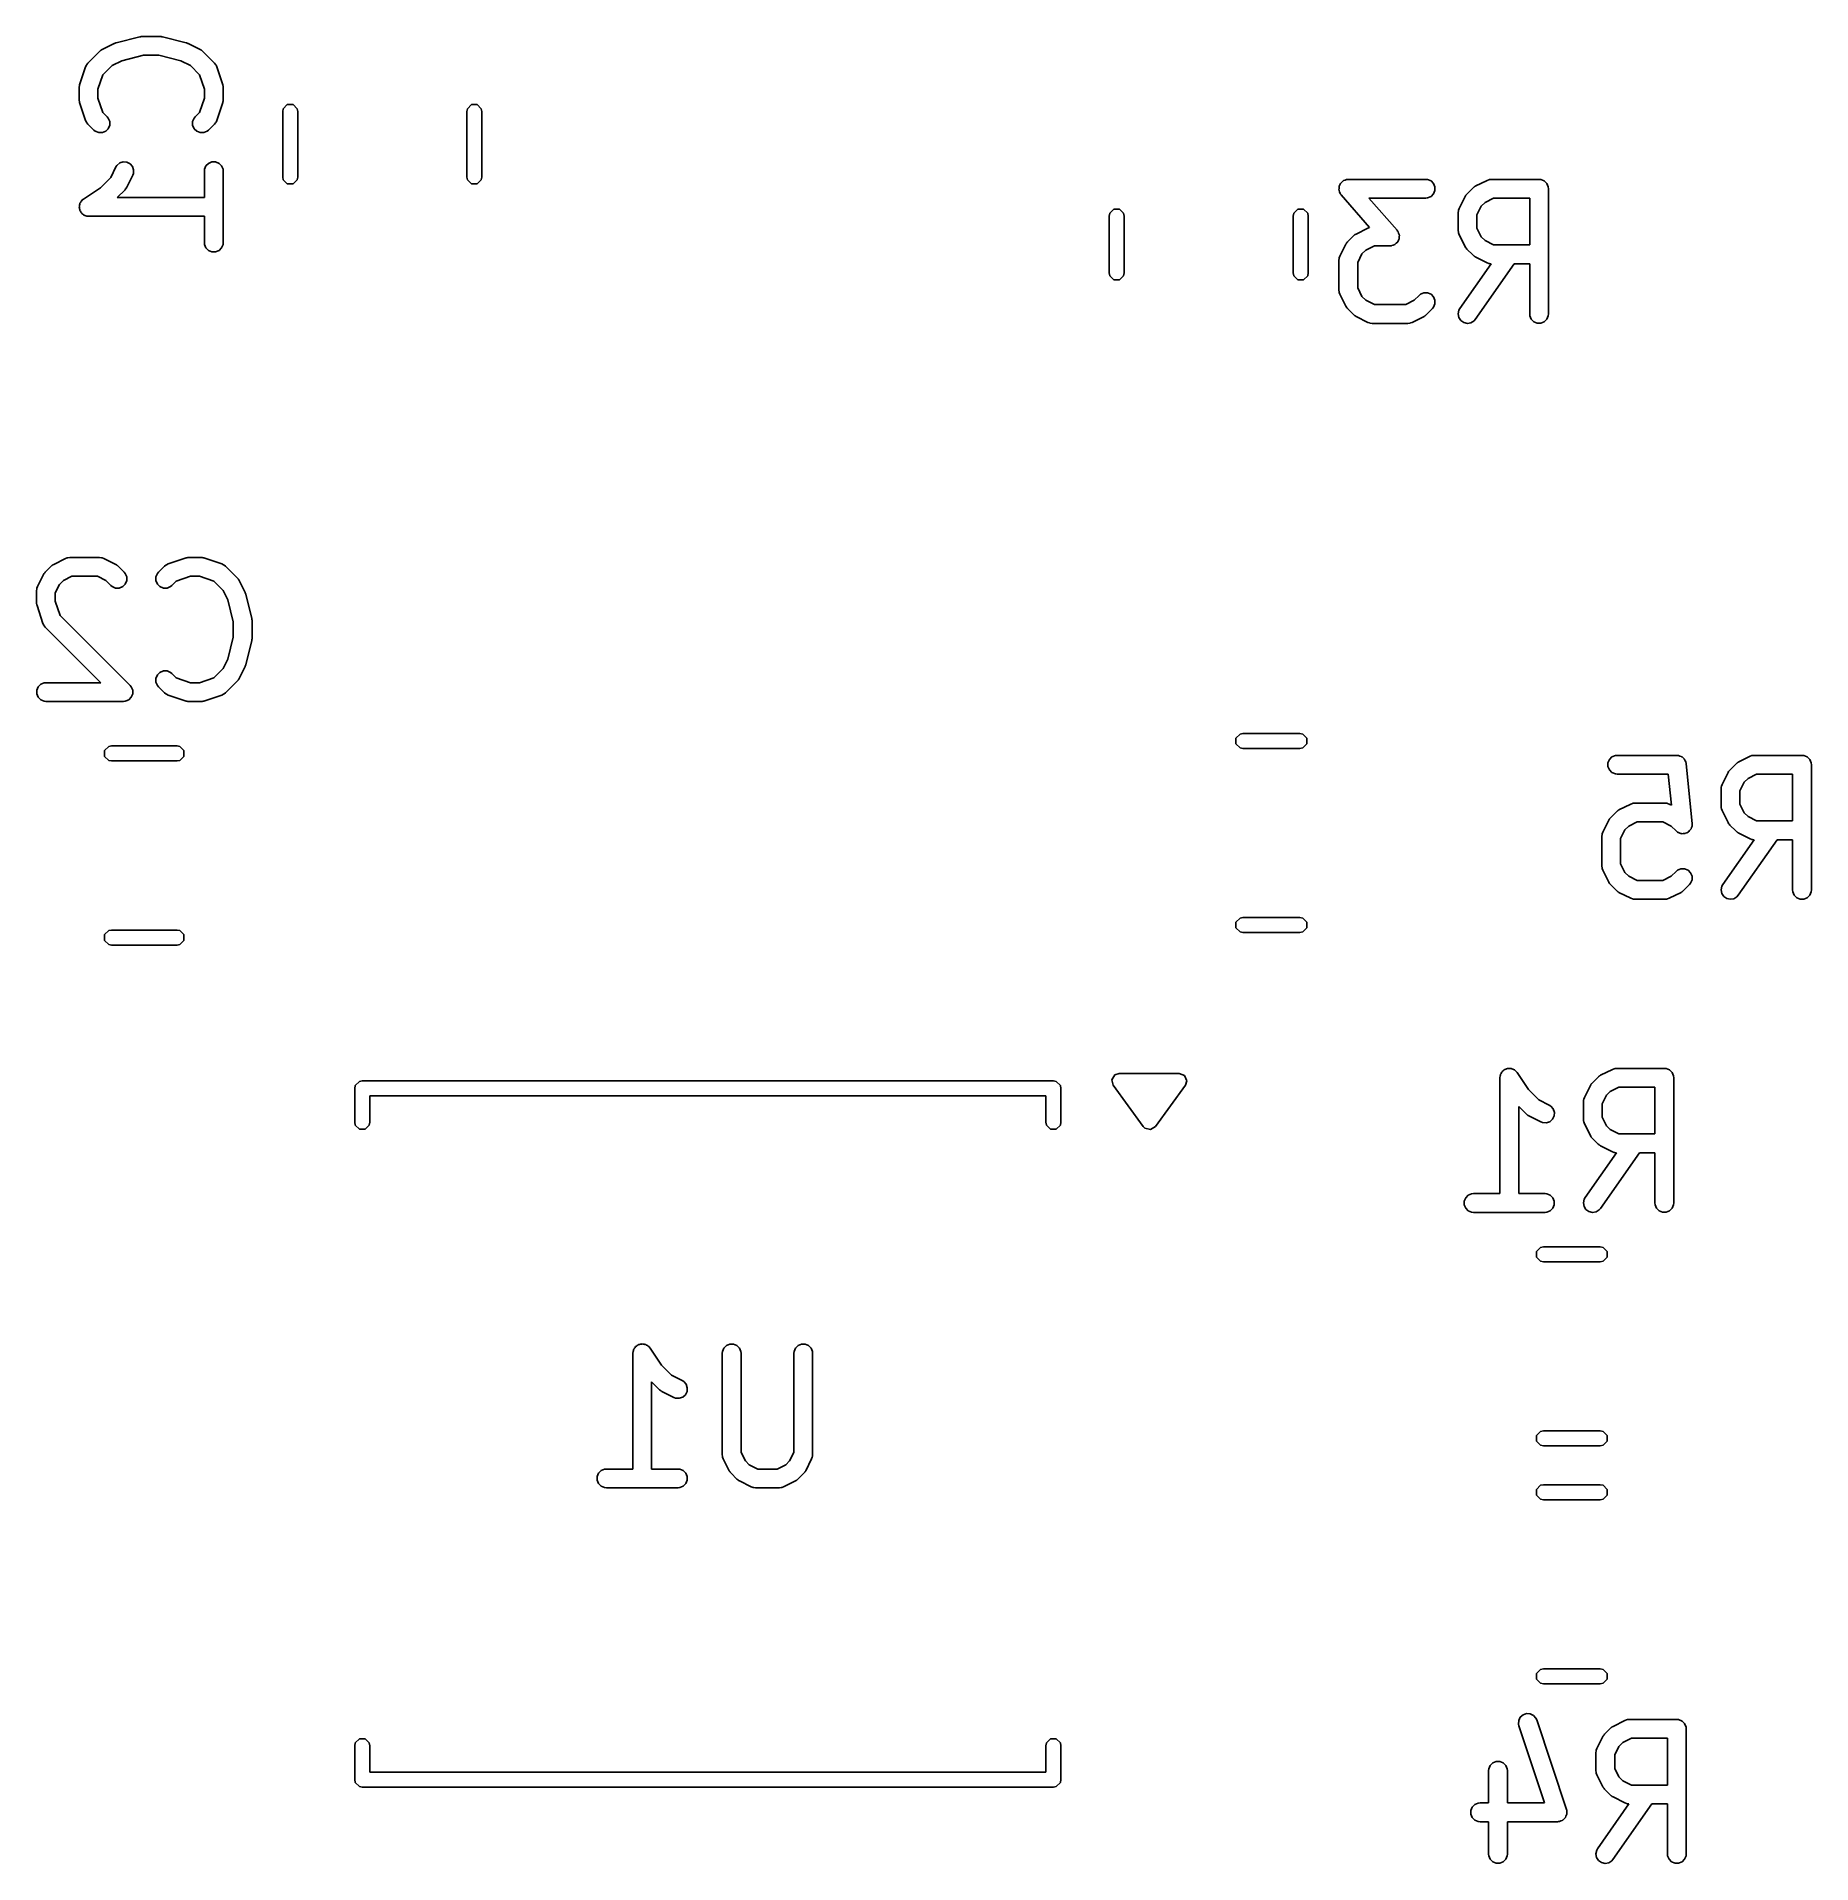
# Model space of a CAD drawing. Extents: x 2.911 to 3.469, y -2.663 to -2.088.
import ezdxf

# ---------------------------------------------------------------- set-up
doc = ezdxf.new("R2010")
doc.units = 0
doc.header["$MEASUREMENT"] = 0
doc.layers.add('BLACK', color=7, linetype='CONTINUOUS')

msp = doc.modelspace()

# ---------------------------------------------------------------- linework, layer by layer
at = {"layer": 'BLACK', "linetype": 'CONTINUOUS'}
for p, q in [((2.93166, -2.09222), (2.93541, -2.09035)), ((2.93541, -2.09035), (2.93545, -2.09033)), ((2.93545, -2.09033), (2.93547, -2.09032)), ((2.93547, -2.09032), (2.93571, -2.09023)), ((2.93571, -2.09023), (2.93595, -2.09014)), ((2.93595, -2.09014), (2.93597, -2.09014)), ((2.93597, -2.09014), (2.93601, -2.09012)), ((2.93601, -2.09012), (2.94351, -2.08825)), ((2.94351, -2.08825), (2.94361, -2.08823)), ((2.94361, -2.08823), (2.94365, -2.08822)), ((2.94365, -2.08822), (2.94387, -2.0882)), ((2.94387, -2.0882), (2.94408, -2.08816)), ((2.94408, -2.08816), (2.94413, -2.08817)), ((2.94413, -2.08817), (2.94423, -2.08816)), ((2.94423, -2.08816), (2.94985, -2.08816)), ((2.94985, -2.08816), (2.94995, -2.08817)), ((2.94995, -2.08817), (2.95, -2.08816)), ((2.95, -2.08816), (2.95021, -2.0882)), ((2.95021, -2.0882), (2.95043, -2.08822)), ((2.95043, -2.08822), (2.95047, -2.08823)), ((2.95047, -2.08823), (2.95057, -2.08825)), ((2.95057, -2.08825), (2.95807, -2.09012)), ((2.95807, -2.09012), (2.95811, -2.09014)), ((2.95811, -2.09014), (2.95813, -2.09014)), ((2.95813, -2.09014), (2.95837, -2.09023)), ((2.95837, -2.09023), (2.95861, -2.09032)), ((2.95861, -2.09032), (2.95863, -2.09033)), ((2.95863, -2.09033), (2.95867, -2.09035)), ((2.95867, -2.09035), (2.96242, -2.09222)), ((2.92677, -2.09697), (2.92714, -2.09652)), ((2.92714, -2.09652), (2.93089, -2.09278)), ((2.93089, -2.09278), (2.93112, -2.09259)), ((2.93112, -2.09259), (2.93117, -2.09253)), ((2.93117, -2.09253), (2.93126, -2.09247)), ((2.93126, -2.09247), (2.93134, -2.09241)), ((2.93134, -2.09241), (2.93141, -2.09238)), ((2.93141, -2.09238), (2.93166, -2.09222)), ((2.93776, -2.09577), (2.93473, -2.09729)), ((2.94459, -2.09407), (2.93776, -2.09577)), ((2.94949, -2.09407), (2.94459, -2.09407)), ((2.95632, -2.09577), (2.94949, -2.09407)), ((2.95935, -2.09729), (2.95632, -2.09577)), ((2.96242, -2.09222), (2.96267, -2.09238)), ((2.96267, -2.09238), (2.96274, -2.09241)), ((2.96274, -2.09241), (2.96282, -2.09247)), ((2.96282, -2.09247), (2.96291, -2.09253)), ((2.96291, -2.09253), (2.96296, -2.09259)), ((2.96296, -2.09259), (2.96319, -2.09278)), ((2.96319, -2.09278), (2.96694, -2.09652)), ((2.96694, -2.09652), (2.96731, -2.09697)), ((2.92455, -2.1033), (2.92643, -2.09768)), ((2.92643, -2.09768), (2.92666, -2.09715)), ((2.92666, -2.09715), (2.92673, -2.09707)), ((2.92673, -2.09707), (2.92677, -2.09697)), ((2.93181, -2.10021), (2.93031, -2.10472)), ((2.93473, -2.09729), (2.93181, -2.10021)), ((2.96227, -2.10021), (2.95935, -2.09729)), ((2.96377, -2.10472), (2.96227, -2.10021)), ((2.96731, -2.09697), (2.96735, -2.09707)), ((2.96735, -2.09707), (2.96742, -2.09715)), ((2.96742, -2.09715), (2.96765, -2.09768)), ((2.96765, -2.09768), (2.96953, -2.1033)), ((2.9244, -2.10424), (2.92443, -2.10395)), ((2.9244, -2.10799), (2.9244, -2.10424)), ((2.92443, -2.10828), (2.9244, -2.10799)), ((2.92443, -2.10387), (2.92445, -2.10377)), ((2.92443, -2.10395), (2.92443, -2.10387)), ((2.92445, -2.10377), (2.92446, -2.10366)), ((2.92446, -2.10366), (2.92449, -2.10359)), ((2.92449, -2.10359), (2.92455, -2.1033)), ((2.93031, -2.10472), (2.93031, -2.10751)), ((2.93031, -2.10751), (2.93181, -2.11202)), ((2.96227, -2.11202), (2.96377, -2.10751)), ((2.96377, -2.10751), (2.96377, -2.10472)), ((2.96953, -2.1033), (2.96959, -2.10359)), ((2.96959, -2.10359), (2.96962, -2.10366)), ((2.96962, -2.10366), (2.96963, -2.10377)), ((2.96963, -2.10377), (2.96965, -2.10387)), ((2.96965, -2.10387), (2.96965, -2.10395)), ((2.96965, -2.10395), (2.96968, -2.10424)), ((2.96968, -2.10799), (2.96965, -2.10828)), ((2.96968, -2.10424), (2.96968, -2.10799)), ((2.92443, -2.10836), (2.92443, -2.10828)), ((2.92445, -2.10846), (2.92443, -2.10836)), ((2.92446, -2.10856), (2.92445, -2.10846)), ((2.92449, -2.10863), (2.92446, -2.10856)), ((2.92455, -2.10892), (2.92449, -2.10863)), ((2.92643, -2.11454), (2.92455, -2.10892)), ((2.93181, -2.11202), (2.93319, -2.1134)), ((2.93319, -2.1134), (2.93356, -2.11385)), ((2.93356, -2.11385), (2.934, -2.11491)), ((2.96008, -2.11491), (2.96052, -2.11385)), ((2.96052, -2.11385), (2.96089, -2.1134)), ((2.96089, -2.1134), (2.96227, -2.11202)), ((2.96953, -2.10892), (2.96765, -2.11454)), ((2.96959, -2.10863), (2.96953, -2.10892)), ((2.96962, -2.10856), (2.96959, -2.10863)), ((2.96963, -2.10846), (2.96962, -2.10856)), ((2.96965, -2.10836), (2.96963, -2.10846)), ((2.96965, -2.10828), (2.96965, -2.10836)), ((2.98839, -2.11176), (2.98857, -2.11086)), ((2.98839, -2.13233), (2.98839, -2.11176)), ((2.98857, -2.11086), (2.98984, -2.10958)), ((2.98984, -2.10958), (2.99165, -2.10958)), ((2.99165, -2.10958), (2.99293, -2.11086)), ((2.99293, -2.11086), (2.99311, -2.11176)), ((2.99311, -2.11176), (2.99311, -2.13233)), ((3.04626, -2.11176), (3.04644, -2.11086)), ((3.04626, -2.13233), (3.04626, -2.11176)), ((3.04644, -2.11086), (3.04772, -2.10958)), ((3.04772, -2.10958), (3.04953, -2.10958)), ((3.04953, -2.10958), (3.0508, -2.11086)), ((3.0508, -2.11086), (3.05098, -2.11176)), ((3.05098, -2.11176), (3.05098, -2.13233)), ((2.92666, -2.11507), (2.92643, -2.11454)), ((2.92673, -2.11515), (2.92666, -2.11507)), ((2.92677, -2.11525), (2.92673, -2.11515)), ((2.92714, -2.1157), (2.92677, -2.11525)), ((2.92902, -2.11757), (2.92714, -2.1157)), ((2.92946, -2.11794), (2.92902, -2.11757)), ((2.93053, -2.11838), (2.92946, -2.11794)), ((2.93168, -2.11838), (2.93053, -2.11838)), ((2.93275, -2.11794), (2.93168, -2.11838)), ((2.93356, -2.11713), (2.93275, -2.11794)), ((2.934, -2.11606), (2.93356, -2.11713)), ((2.934, -2.11491), (2.934, -2.11606)), ((2.96008, -2.11606), (2.96008, -2.11491)), ((2.96052, -2.11713), (2.96008, -2.11606)), ((2.96134, -2.11794), (2.96052, -2.11713)), ((2.9624, -2.11838), (2.96134, -2.11794)), ((2.96355, -2.11838), (2.9624, -2.11838)), ((2.96462, -2.11794), (2.96355, -2.11838)), ((2.96506, -2.11757), (2.96462, -2.11794)), ((2.96694, -2.1157), (2.96506, -2.11757)), ((2.96731, -2.11525), (2.96694, -2.1157)), ((2.96735, -2.11515), (2.96731, -2.11525)), ((2.96742, -2.11507), (2.96735, -2.11515)), ((2.96765, -2.11454), (2.96742, -2.11507)), ((2.9343, -2.13248), (2.93596, -2.12916)), ((2.93596, -2.12916), (2.93627, -2.12867)), ((2.93627, -2.12867), (2.93714, -2.12792)), ((2.93714, -2.12792), (2.93823, -2.12755)), ((2.93823, -2.12755), (2.93938, -2.12764)), ((2.93938, -2.12764), (2.94041, -2.12815)), ((2.94041, -2.12815), (2.94117, -2.12902)), ((2.94117, -2.12902), (2.94153, -2.13011)), ((2.94153, -2.13011), (2.94145, -2.13126)), ((2.96377, -2.13048), (2.96383, -2.12991)), ((2.96377, -2.13878), (2.96377, -2.13048)), ((2.96383, -2.12991), (2.96427, -2.12884)), ((2.96427, -2.12884), (2.96508, -2.12803)), ((2.96508, -2.12803), (2.96615, -2.12759)), ((2.96615, -2.12759), (2.9673, -2.12759)), ((2.9673, -2.12759), (2.96837, -2.12803)), ((2.96837, -2.12803), (2.96918, -2.12884)), ((2.96918, -2.12884), (2.96962, -2.12991)), ((2.96962, -2.12991), (2.96968, -2.13048)), ((2.96968, -2.13048), (2.96968, -2.15298)), ((2.92572, -2.13928), (2.9311, -2.13569)), ((2.9311, -2.13569), (2.9343, -2.13248)), ((2.93882, -2.13632), (2.93636, -2.13878)), ((2.939, -2.13609), (2.93882, -2.13632)), ((2.93906, -2.13604), (2.939, -2.13609)), ((2.93912, -2.13595), (2.93906, -2.13604)), ((2.93918, -2.13587), (2.93912, -2.13595)), ((2.93921, -2.1358), (2.93918, -2.13587)), ((2.93937, -2.13555), (2.93921, -2.1358)), ((2.94124, -2.1318), (2.93937, -2.13555)), ((2.94145, -2.13126), (2.94124, -2.1318)), ((2.98857, -2.13324), (2.98839, -2.13233)), ((2.98984, -2.13452), (2.98857, -2.13324)), ((2.99165, -2.13452), (2.98984, -2.13452)), ((2.99293, -2.13324), (2.99165, -2.13452)), ((2.99311, -2.13233), (2.99293, -2.13324)), ((3.04644, -2.13324), (3.04626, -2.13233)), ((3.04772, -2.13452), (3.04644, -2.13324)), ((3.04953, -2.13452), (3.04772, -2.13452)), ((3.0508, -2.13324), (3.04953, -2.13452)), ((3.05098, -2.13233), (3.0508, -2.13324)), ((3.32047, -2.1364), (3.3205, -2.13592)), ((3.3205, -2.13649), (3.32047, -2.1364)), ((3.3205, -2.13544), (3.32054, -2.13535)), ((3.3205, -2.13592), (3.3205, -2.13544)), ((3.3205, -2.13659), (3.3205, -2.13649)), ((3.32068, -2.13704), (3.3205, -2.13659)), ((3.32054, -2.13535), (3.32055, -2.13525)), ((3.32055, -2.13525), (3.32076, -2.13482)), ((3.32076, -2.13482), (3.32094, -2.13438)), ((3.32094, -2.13438), (3.32101, -2.13431)), ((3.32101, -2.13431), (3.32106, -2.13422)), ((3.32106, -2.13422), (3.32142, -2.1339)), ((3.32142, -2.1339), (3.32176, -2.13356)), ((3.32176, -2.13356), (3.32185, -2.13352)), ((3.32185, -2.13352), (3.32192, -2.13346)), ((3.32192, -2.13346), (3.32238, -2.1333)), ((3.32238, -2.1333), (3.32282, -2.13312)), ((3.32282, -2.13312), (3.32296, -2.13311)), ((3.32296, -2.13311), (3.32301, -2.13309)), ((3.32301, -2.13309), (3.32309, -2.13309)), ((3.32309, -2.13309), (3.3234, -2.13306)), ((3.3234, -2.13306), (3.34777, -2.13306)), ((3.34777, -2.13306), (3.34835, -2.13312)), ((3.34835, -2.13312), (3.34941, -2.13356)), ((3.34941, -2.13356), (3.35022, -2.13438)), ((3.35022, -2.13438), (3.35066, -2.13544)), ((3.35066, -2.13659), (3.35022, -2.13766)), ((3.35066, -2.13544), (3.35066, -2.13659)), ((3.36068, -2.13768), (3.36255, -2.1358)), ((3.36255, -2.1358), (3.36278, -2.13562)), ((3.36278, -2.13562), (3.36283, -2.13556)), ((3.36283, -2.13556), (3.36292, -2.1355)), ((3.36292, -2.1355), (3.363, -2.13544)), ((3.363, -2.13544), (3.36307, -2.13541)), ((3.36307, -2.13541), (3.36332, -2.13525)), ((3.36332, -2.13525), (3.36707, -2.13338)), ((3.36707, -2.13338), (3.36761, -2.13317)), ((3.36761, -2.13317), (3.36772, -2.13316)), ((3.36772, -2.13316), (3.36782, -2.13312)), ((3.36782, -2.13312), (3.36839, -2.13306)), ((3.36839, -2.13306), (3.38339, -2.13306)), ((3.38339, -2.13306), (3.38397, -2.13312)), ((3.38397, -2.13312), (3.38503, -2.13356)), ((3.38503, -2.13356), (3.38584, -2.13438)), ((3.38584, -2.13438), (3.38629, -2.13544)), ((3.38629, -2.13544), (3.38634, -2.13602)), ((3.38634, -2.13602), (3.38634, -2.17539)), ((2.9244, -2.14173), (2.92446, -2.14145)), ((2.92446, -2.14202), (2.9244, -2.14173)), ((2.92446, -2.14116), (2.92457, -2.14089)), ((2.92446, -2.14145), (2.92446, -2.14116)), ((2.92446, -2.14231), (2.92446, -2.14202)), ((2.92457, -2.14258), (2.92446, -2.14231)), ((2.92457, -2.14089), (2.92463, -2.1406)), ((2.92463, -2.14286), (2.92457, -2.14258)), ((2.92463, -2.1406), (2.92479, -2.14036)), ((2.92479, -2.14036), (2.9249, -2.14009)), ((2.9249, -2.14009), (2.92511, -2.13989)), ((2.92511, -2.13989), (2.92527, -2.13964)), ((2.92527, -2.13964), (2.92571, -2.13928)), ((2.92571, -2.13928), (2.92571, -2.13928)), ((2.92571, -2.13928), (2.92572, -2.13928)), ((2.92572, -2.13928), (2.92572, -2.13928)), ((2.93636, -2.13878), (2.96377, -2.13878)), ((3.24841, -2.1437), (3.24969, -2.14242)), ((3.24969, -2.14242), (3.25149, -2.14242)), ((3.25149, -2.14242), (3.25277, -2.1437)), ((3.30628, -2.1437), (3.30756, -2.14242)), ((3.30756, -2.14242), (3.30937, -2.14242)), ((3.30937, -2.14242), (3.31065, -2.1437)), ((3.32084, -2.13749), (3.32068, -2.13704)), ((3.32092, -2.1376), (3.32084, -2.13749)), ((3.32094, -2.13766), (3.32092, -2.1376)), ((3.321, -2.13771), (3.32094, -2.13766)), ((3.32117, -2.13796), (3.321, -2.13771)), ((3.33011, -2.14817), (3.32117, -2.13796)), ((3.34777, -2.13897), (3.3299, -2.13897)), ((3.3299, -2.13897), (3.33874, -2.14907)), ((3.34835, -2.13891), (3.34777, -2.13897)), ((3.34941, -2.13847), (3.34835, -2.13891)), ((3.35022, -2.13766), (3.34941, -2.13847)), ((3.35804, -2.14274), (3.35825, -2.1422)), ((3.35825, -2.1422), (3.36013, -2.13845)), ((3.36013, -2.13845), (3.36028, -2.1382)), ((3.36028, -2.1382), (3.36031, -2.13813)), ((3.36031, -2.13813), (3.36038, -2.13804)), ((3.36038, -2.13804), (3.36043, -2.13796)), ((3.36043, -2.13796), (3.36049, -2.1379)), ((3.36049, -2.1379), (3.36068, -2.13768)), ((3.36519, -2.14152), (3.36385, -2.14421)), ((3.36639, -2.14032), (3.36519, -2.14152)), ((3.36909, -2.13897), (3.36639, -2.14032)), ((3.38044, -2.13897), (3.36909, -2.13897)), ((3.38044, -2.15369), (3.38044, -2.13897)), ((2.92479, -2.1431), (2.92463, -2.14286)), ((2.9249, -2.14337), (2.92479, -2.1431)), ((2.9251, -2.14358), (2.9249, -2.14337)), ((2.92527, -2.14382), (2.9251, -2.14358)), ((2.92551, -2.14398), (2.92527, -2.14382)), ((2.92571, -2.14419), (2.92551, -2.14398)), ((2.92598, -2.1443), (2.92571, -2.14419)), ((2.92622, -2.14446), (2.92598, -2.1443)), ((2.92651, -2.14452), (2.92622, -2.14446)), ((2.92678, -2.14463), (2.92651, -2.14452)), ((2.92735, -2.14468), (2.92678, -2.14463)), ((2.92736, -2.14469), (2.92735, -2.14468)), ((2.92735, -2.14468), (2.92735, -2.14469)), ((2.92735, -2.14469), (2.92735, -2.14468)), ((2.96377, -2.14469), (2.92736, -2.14469)), ((2.96377, -2.15298), (2.96377, -2.14469)), ((3.24823, -2.1446), (3.24841, -2.1437)), ((3.24823, -2.16248), (3.24823, -2.1446)), ((3.25277, -2.1437), (3.25295, -2.1446)), ((3.25295, -2.1446), (3.25295, -2.16248)), ((3.3061, -2.1446), (3.30628, -2.1437)), ((3.3061, -2.16248), (3.3061, -2.1446)), ((3.31065, -2.1437), (3.31083, -2.1446)), ((3.31083, -2.1446), (3.31083, -2.16248)), ((3.32958, -2.14837), (3.33011, -2.14817)), ((3.35794, -2.14352), (3.358, -2.14294)), ((3.35794, -2.14914), (3.35794, -2.14352)), ((3.358, -2.14294), (3.35804, -2.14284)), ((3.35804, -2.14284), (3.35804, -2.14274)), ((3.36385, -2.14421), (3.36385, -2.14844)), ((2.96383, -2.15356), (2.96377, -2.15298)), ((2.96427, -2.15462), (2.96383, -2.15356)), ((2.96962, -2.15356), (2.96918, -2.15462)), ((2.96968, -2.15298), (2.96962, -2.15356)), ((3.32076, -2.15719), (3.32263, -2.15344)), ((3.32263, -2.15344), (3.32279, -2.1532)), ((3.32279, -2.1532), (3.32282, -2.15312)), ((3.32282, -2.15312), (3.32288, -2.15304)), ((3.32288, -2.15304), (3.32294, -2.15295)), ((3.32294, -2.15295), (3.323, -2.1529)), ((3.323, -2.1529), (3.32318, -2.15268)), ((3.32318, -2.15268), (3.32506, -2.1508)), ((3.32506, -2.1508), (3.32528, -2.15062)), ((3.32528, -2.15062), (3.32534, -2.15056)), ((3.32534, -2.15056), (3.32543, -2.1505)), ((3.32543, -2.1505), (3.32551, -2.15043)), ((3.32551, -2.15043), (3.32558, -2.1504)), ((3.32558, -2.1504), (3.32583, -2.15025)), ((3.32583, -2.15025), (3.32958, -2.14837)), ((3.33159, -2.15397), (3.3289, -2.15532)), ((3.33652, -2.15397), (3.33159, -2.15397)), ((3.33683, -2.15394), (3.33652, -2.15397)), ((3.3369, -2.15394), (3.33683, -2.15394)), ((3.33696, -2.15392), (3.3369, -2.15394)), ((3.3371, -2.15391), (3.33696, -2.15392)), ((3.33754, -2.15373), (3.3371, -2.15391)), ((3.33799, -2.15357), (3.33754, -2.15373)), ((3.33807, -2.15351), (3.33799, -2.15357)), ((3.33816, -2.15347), (3.33807, -2.15351)), ((3.3385, -2.15313), (3.33816, -2.15347)), ((3.33886, -2.15281), (3.3385, -2.15313)), ((3.33874, -2.14907), (3.33892, -2.14932)), ((3.33891, -2.15273), (3.33886, -2.15281)), ((3.33898, -2.15266), (3.33891, -2.15273)), ((3.33892, -2.14932), (3.33898, -2.14937)), ((3.33898, -2.14937), (3.339, -2.14943)), ((3.33916, -2.15221), (3.33898, -2.15266)), ((3.339, -2.14943), (3.33908, -2.14954)), ((3.33908, -2.14954), (3.33923, -2.15)), ((3.33937, -2.15178), (3.33916, -2.15221)), ((3.33923, -2.15), (3.33942, -2.15044)), ((3.33938, -2.15168), (3.33937, -2.15178)), ((3.33942, -2.15159), (3.33938, -2.15168)), ((3.33942, -2.15044), (3.33942, -2.15054)), ((3.33942, -2.15054), (3.33945, -2.15063)), ((3.33945, -2.15063), (3.33942, -2.15111)), ((3.33942, -2.15111), (3.33942, -2.15159)), ((3.358, -2.14972), (3.35794, -2.14914)), ((3.35804, -2.14981), (3.358, -2.14972)), ((3.35804, -2.14992), (3.35804, -2.14981)), ((3.35825, -2.15046), (3.35804, -2.14992)), ((3.36013, -2.15421), (3.35825, -2.15046)), ((3.36385, -2.14844), (3.36519, -2.15114)), ((3.36519, -2.15114), (3.36639, -2.15234)), ((3.36639, -2.15234), (3.36909, -2.15369)), ((3.36909, -2.15369), (3.38044, -2.15369)), ((2.96508, -2.15544), (2.96427, -2.15462)), ((2.96615, -2.15588), (2.96508, -2.15544)), ((2.9673, -2.15588), (2.96615, -2.15588)), ((2.96837, -2.15544), (2.9673, -2.15588)), ((2.96918, -2.15462), (2.96837, -2.15544)), ((3.32044, -2.15851), (3.3205, -2.15794)), ((3.32044, -2.16789), (3.32044, -2.15851)), ((3.3205, -2.15794), (3.32054, -2.15784)), ((3.32054, -2.15784), (3.32055, -2.15773)), ((3.32055, -2.15773), (3.32076, -2.15719)), ((3.3277, -2.15651), (3.32635, -2.15921)), ((3.32635, -2.15921), (3.32635, -2.16719)), ((3.3289, -2.15532), (3.3277, -2.15651)), ((3.35847, -2.17369), (3.36835, -2.15959)), ((3.36028, -2.15446), (3.36013, -2.15421)), ((3.36031, -2.15453), (3.36028, -2.15446)), ((3.36038, -2.15461), (3.36031, -2.15453)), ((3.36043, -2.1547), (3.36038, -2.15461)), ((3.36049, -2.15475), (3.36043, -2.1547)), ((3.36068, -2.15498), (3.36049, -2.15475)), ((3.36255, -2.15685), (3.36068, -2.15498)), ((3.36278, -2.15704), (3.36255, -2.15685)), ((3.36283, -2.1571), (3.36278, -2.15704)), ((3.36292, -2.15715), (3.36283, -2.1571)), ((3.363, -2.15722), (3.36292, -2.15715)), ((3.36307, -2.15725), (3.363, -2.15722)), ((3.36332, -2.15741), (3.36307, -2.15725)), ((3.37555, -2.15959), (3.36331, -2.17708)), ((3.36707, -2.15928), (3.36332, -2.15741)), ((3.36761, -2.15949), (3.36707, -2.15928)), ((3.36772, -2.15949), (3.36761, -2.15949)), ((3.36782, -2.15953), (3.36772, -2.15949)), ((3.36835, -2.15959), (3.36782, -2.15953)), ((3.38044, -2.15959), (3.37555, -2.15959)), ((3.38044, -2.17539), (3.38044, -2.15959)), ((3.24841, -2.16339), (3.24823, -2.16248)), ((3.24969, -2.16467), (3.24841, -2.16339)), ((3.25149, -2.16467), (3.24969, -2.16467)), ((3.25277, -2.16339), (3.25149, -2.16467)), ((3.25295, -2.16248), (3.25277, -2.16339)), ((3.30628, -2.16339), (3.3061, -2.16248)), ((3.30756, -2.16467), (3.30628, -2.16339)), ((3.30937, -2.16467), (3.30756, -2.16467)), ((3.31065, -2.16339), (3.30937, -2.16467)), ((3.31083, -2.16248), (3.31065, -2.16339)), ((3.3205, -2.16846), (3.32044, -2.16789)), ((3.32054, -2.16856), (3.3205, -2.16846)), ((3.32055, -2.16867), (3.32054, -2.16856)), ((3.32076, -2.16921), (3.32055, -2.16867)), ((3.32263, -2.17296), (3.32076, -2.16921)), ((3.32635, -2.16719), (3.3277, -2.16989)), ((3.3277, -2.16989), (3.3289, -2.17109)), ((3.3289, -2.17109), (3.33159, -2.17243)), ((3.34145, -2.17243), (3.34415, -2.17109)), ((3.34415, -2.17109), (3.34568, -2.16955)), ((3.34568, -2.16955), (3.34613, -2.16918)), ((3.34613, -2.16918), (3.34719, -2.16874)), ((3.34719, -2.16874), (3.34835, -2.16874)), ((3.34835, -2.16874), (3.34941, -2.16918)), ((3.34941, -2.16918), (3.35022, -2.17)), ((3.35022, -2.17), (3.35066, -2.17106)), ((3.35066, -2.17106), (3.35066, -2.17221)), ((3.32279, -2.17321), (3.32263, -2.17296)), ((3.32282, -2.17328), (3.32279, -2.17321)), ((3.32288, -2.17336), (3.32282, -2.17328)), ((3.32294, -2.17345), (3.32288, -2.17336)), ((3.323, -2.1735), (3.32294, -2.17345)), ((3.32318, -2.17372), (3.323, -2.1735)), ((3.32506, -2.1756), (3.32318, -2.17372)), ((3.32528, -2.17579), (3.32506, -2.1756)), ((3.32534, -2.17584), (3.32528, -2.17579)), ((3.32543, -2.1759), (3.32534, -2.17584)), ((3.32551, -2.17597), (3.32543, -2.1759)), ((3.32558, -2.176), (3.32551, -2.17597)), ((3.32583, -2.17615), (3.32558, -2.176)), ((3.32958, -2.17803), (3.32583, -2.17615)), ((3.33159, -2.17243), (3.34145, -2.17243)), ((3.34721, -2.17615), (3.34347, -2.17803)), ((3.34746, -2.176), (3.34721, -2.17615)), ((3.34753, -2.17597), (3.34746, -2.176)), ((3.34762, -2.1759), (3.34753, -2.17597)), ((3.3477, -2.17584), (3.34762, -2.1759)), ((3.34776, -2.17579), (3.3477, -2.17584)), ((3.34798, -2.1756), (3.34776, -2.17579)), ((3.34986, -2.17372), (3.34798, -2.1756)), ((3.35022, -2.17328), (3.34986, -2.17372)), ((3.35066, -2.17221), (3.35022, -2.17328)), ((3.35794, -2.17532), (3.35819, -2.1742)), ((3.35814, -2.17646), (3.35794, -2.17532)), ((3.35876, -2.17743), (3.35814, -2.17646)), ((3.35819, -2.1742), (3.35847, -2.17369)), ((3.36331, -2.17708), (3.36293, -2.17752)), ((3.38049, -2.17596), (3.38044, -2.17539)), ((3.38093, -2.17703), (3.38049, -2.17596)), ((3.38175, -2.17784), (3.38093, -2.17703)), ((3.38584, -2.17703), (3.38503, -2.17784)), ((3.38629, -2.17596), (3.38584, -2.17703)), ((3.38634, -2.17539), (3.38629, -2.17596)), ((3.33012, -2.17823), (3.32958, -2.17803)), ((3.33022, -2.17824), (3.33012, -2.17823)), ((3.33032, -2.17828), (3.33022, -2.17824)), ((3.3309, -2.17834), (3.33032, -2.17828)), ((3.34214, -2.17834), (3.3309, -2.17834)), ((3.34272, -2.17828), (3.34214, -2.17834)), ((3.34282, -2.17824), (3.34272, -2.17828)), ((3.34292, -2.17823), (3.34282, -2.17824)), ((3.34347, -2.17803), (3.34292, -2.17823)), ((3.3597, -2.17809), (3.35876, -2.17743)), ((3.36083, -2.17834), (3.3597, -2.17809)), ((3.36196, -2.17814), (3.36083, -2.17834)), ((3.36293, -2.17752), (3.36196, -2.17814)), ((3.38281, -2.17828), (3.38175, -2.17784)), ((3.38397, -2.17828), (3.38281, -2.17828)), ((3.38503, -2.17784), (3.38397, -2.17828)), ((2.91131, -2.26109), (2.91318, -2.25734)), ((2.91318, -2.25734), (2.91334, -2.2571)), ((2.91334, -2.2571), (2.91337, -2.25702)), ((2.91337, -2.25702), (2.91343, -2.25694)), ((2.91343, -2.25694), (2.91349, -2.25685)), ((2.91349, -2.25685), (2.91355, -2.2568)), ((2.91355, -2.2568), (2.91374, -2.25658)), ((2.91374, -2.25658), (2.91561, -2.2547)), ((2.91561, -2.2547), (2.91584, -2.25452)), ((2.91584, -2.25452), (2.91589, -2.25446)), ((2.91589, -2.25446), (2.91598, -2.2544)), ((2.91598, -2.2544), (2.91606, -2.25433)), ((2.91606, -2.25433), (2.91613, -2.2543)), ((2.91613, -2.2543), (2.91638, -2.25415)), ((2.91638, -2.25415), (2.92013, -2.25227)), ((2.92013, -2.25227), (2.92067, -2.25207)), ((2.92067, -2.25207), (2.92077, -2.25206)), ((2.92077, -2.25206), (2.92087, -2.25202)), ((2.92087, -2.25202), (2.92145, -2.25196)), ((2.92145, -2.25196), (2.93082, -2.25196)), ((2.93082, -2.25196), (2.9314, -2.25202)), ((2.9314, -2.25202), (2.9315, -2.25206)), ((2.9315, -2.25206), (2.9316, -2.25207)), ((2.9316, -2.25207), (2.93214, -2.25227)), ((2.93214, -2.25227), (2.93589, -2.25415)), ((2.93589, -2.25415), (2.93614, -2.2543)), ((2.93614, -2.2543), (2.93621, -2.25433)), ((2.93621, -2.25433), (2.93629, -2.2544)), ((2.93629, -2.2544), (2.93638, -2.25446)), ((2.93638, -2.25446), (2.93643, -2.25452)), ((2.93643, -2.25452), (2.93666, -2.2547)), ((2.93666, -2.2547), (2.93853, -2.25658)), ((2.93853, -2.25658), (2.9389, -2.25702)), ((2.9389, -2.25702), (2.93934, -2.25809)), ((2.94855, -2.25809), (2.94899, -2.25702)), ((2.94899, -2.25702), (2.94936, -2.25658)), ((2.94936, -2.25658), (2.95123, -2.2547)), ((2.95123, -2.2547), (2.95168, -2.25433)), ((2.95168, -2.25433), (2.95178, -2.25429)), ((2.95178, -2.25429), (2.95186, -2.25422)), ((2.95186, -2.25422), (2.95238, -2.25399)), ((2.95238, -2.25399), (2.95801, -2.25211)), ((2.95801, -2.25211), (2.95829, -2.25205)), ((2.95829, -2.25205), (2.95837, -2.25202)), ((2.95837, -2.25202), (2.95847, -2.25201)), ((2.95847, -2.25201), (2.95857, -2.25198)), ((2.95857, -2.25198), (2.95865, -2.25199)), ((2.95865, -2.25199), (2.95894, -2.25196)), ((2.95894, -2.25196), (2.96269, -2.25196)), ((2.96269, -2.25196), (2.96298, -2.25199)), ((2.96298, -2.25199), (2.96306, -2.25198)), ((2.96306, -2.25198), (2.96316, -2.25201)), ((2.96316, -2.25201), (2.96327, -2.25202)), ((2.96327, -2.25202), (2.96334, -2.25205)), ((2.96334, -2.25205), (2.96363, -2.25211)), ((2.96363, -2.25211), (2.96925, -2.25399)), ((2.96925, -2.25399), (2.96978, -2.25422)), ((2.96978, -2.25422), (2.96986, -2.25429)), ((2.96986, -2.25429), (2.96996, -2.25433)), ((2.96996, -2.25433), (2.9704, -2.2547)), ((2.9704, -2.2547), (2.97415, -2.25845)), ((2.911, -2.26241), (2.91105, -2.26184)), ((2.911, -2.26616), (2.911, -2.26241)), ((2.91105, -2.26184), (2.91109, -2.26174)), ((2.91109, -2.26174), (2.9111, -2.26163)), ((2.9111, -2.26163), (2.91131, -2.26109)), ((2.91825, -2.26041), (2.9169, -2.26311)), ((2.9169, -2.26311), (2.9169, -2.26568)), ((2.91945, -2.25922), (2.91825, -2.26041)), ((2.92214, -2.25787), (2.91945, -2.25922)), ((2.93012, -2.25787), (2.92214, -2.25787)), ((2.93282, -2.25922), (2.93012, -2.25787)), ((2.93436, -2.26075), (2.93282, -2.25922)), ((2.9348, -2.26112), (2.93436, -2.26075)), ((2.93587, -2.26156), (2.9348, -2.26112)), ((2.93702, -2.26156), (2.93587, -2.26156)), ((2.93809, -2.26112), (2.93702, -2.26156)), ((2.9389, -2.2603), (2.93809, -2.26112)), ((2.93934, -2.25924), (2.9389, -2.2603)), ((2.93934, -2.25809), (2.93934, -2.25924)), ((2.94855, -2.25924), (2.94855, -2.25809)), ((2.94899, -2.2603), (2.94855, -2.25924)), ((2.9498, -2.26112), (2.94899, -2.2603)), ((2.95087, -2.26156), (2.9498, -2.26112)), ((2.95202, -2.26156), (2.95087, -2.26156)), ((2.95308, -2.26112), (2.95202, -2.26156)), ((2.95353, -2.26075), (2.95308, -2.26112)), ((2.95491, -2.25937), (2.95353, -2.26075)), ((2.95942, -2.25787), (2.95491, -2.25937)), ((2.96221, -2.25787), (2.95942, -2.25787)), ((2.96672, -2.25937), (2.96221, -2.25787)), ((2.96964, -2.26229), (2.96672, -2.25937)), ((2.97115, -2.26532), (2.96964, -2.26229)), ((2.97415, -2.25845), (2.97434, -2.25868)), ((2.97434, -2.25868), (2.9744, -2.25873)), ((2.9744, -2.25873), (2.97445, -2.25882)), ((2.97445, -2.25882), (2.97452, -2.2589)), ((2.97452, -2.2589), (2.97455, -2.25897)), ((2.97455, -2.25897), (2.97471, -2.25922)), ((2.97471, -2.25922), (2.97658, -2.26297)), ((2.97658, -2.26297), (2.9766, -2.26301)), ((2.9766, -2.26301), (2.97661, -2.26303)), ((2.97661, -2.26303), (2.9767, -2.26327)), ((2.91102, -2.26645), (2.911, -2.26616)), ((2.91102, -2.26653), (2.91102, -2.26645)), ((2.91104, -2.26663), (2.91102, -2.26653)), ((2.91105, -2.26674), (2.91104, -2.26663)), ((2.91108, -2.26681), (2.91105, -2.26674)), ((2.91115, -2.2671), (2.91108, -2.26681)), ((2.91302, -2.27272), (2.91115, -2.2671)), ((2.9169, -2.26568), (2.9184, -2.27019)), ((2.97286, -2.27215), (2.97115, -2.26532)), ((2.9767, -2.26327), (2.97679, -2.26351)), ((2.97679, -2.26351), (2.97679, -2.26353)), ((2.97679, -2.26353), (2.97681, -2.26357)), ((2.97681, -2.26357), (2.97868, -2.27107)), ((2.91326, -2.27325), (2.91302, -2.27272)), ((2.91333, -2.27333), (2.91326, -2.27325)), ((2.91337, -2.27343), (2.91333, -2.27333)), ((2.91374, -2.27387), (2.91337, -2.27343)), ((2.93119, -2.29133), (2.91374, -2.27387)), ((2.9184, -2.27019), (2.94041, -2.2922)), ((2.97286, -2.27705), (2.97286, -2.27215)), ((2.97868, -2.27107), (2.97869, -2.27117)), ((2.97869, -2.27117), (2.97871, -2.27121)), ((2.97871, -2.27121), (2.97873, -2.27143)), ((2.97873, -2.27143), (2.97876, -2.27164)), ((2.97876, -2.27164), (2.97876, -2.27169)), ((2.97876, -2.27169), (2.97877, -2.27179)), ((2.97877, -2.27179), (2.97877, -2.27741)), ((2.97115, -2.28388), (2.97286, -2.27705)), ((2.97868, -2.27813), (2.97681, -2.28563)), ((2.97869, -2.27803), (2.97868, -2.27813)), ((2.97871, -2.27799), (2.97869, -2.27803)), ((2.97873, -2.27777), (2.97871, -2.27799)), ((2.97876, -2.27755), (2.97873, -2.27777)), ((2.97877, -2.27741), (2.97876, -2.27751)), ((2.97876, -2.27751), (2.97876, -2.27755)), ((2.96964, -2.28691), (2.97115, -2.28388)), ((2.9766, -2.28619), (2.97658, -2.28623)), ((2.97661, -2.28617), (2.9766, -2.28619)), ((2.9767, -2.28593), (2.97661, -2.28617)), ((2.97679, -2.28569), (2.9767, -2.28593)), ((2.97681, -2.28563), (2.97679, -2.28567)), ((2.97679, -2.28567), (2.97679, -2.28569)), ((2.91149, -2.29264), (2.91231, -2.29183)), ((2.91231, -2.29183), (2.91337, -2.29139)), ((2.91337, -2.29139), (2.91395, -2.29133)), ((2.91395, -2.29133), (2.93119, -2.29133)), ((2.94855, -2.28996), (2.94899, -2.28889)), ((2.94855, -2.29111), (2.94855, -2.28996)), ((2.94899, -2.29218), (2.94855, -2.29111)), ((2.94899, -2.28889), (2.9498, -2.28808)), ((2.9498, -2.28808), (2.95087, -2.28764)), ((2.95087, -2.28764), (2.95202, -2.28764)), ((2.95202, -2.28764), (2.95308, -2.28808)), ((2.95308, -2.28808), (2.95353, -2.28845)), ((2.95353, -2.28845), (2.95491, -2.28983)), ((2.95491, -2.28983), (2.95942, -2.29133)), ((2.95942, -2.29133), (2.96221, -2.29133)), ((2.96221, -2.29133), (2.96672, -2.28983)), ((2.96672, -2.28983), (2.96964, -2.28691)), ((2.97415, -2.29075), (2.9704, -2.2945)), ((2.97434, -2.29052), (2.97415, -2.29075)), ((2.9744, -2.29047), (2.97434, -2.29052)), ((2.97445, -2.29038), (2.9744, -2.29047)), ((2.97452, -2.2903), (2.97445, -2.29038)), ((2.97455, -2.29023), (2.97452, -2.2903)), ((2.97471, -2.28998), (2.97455, -2.29023)), ((2.97658, -2.28623), (2.97471, -2.28998)), ((2.91105, -2.29371), (2.91149, -2.29264)), ((2.91105, -2.29486), (2.91105, -2.29371)), ((2.91149, -2.29592), (2.91105, -2.29486)), ((2.91231, -2.29674), (2.91149, -2.29592)), ((2.91337, -2.29718), (2.91231, -2.29674)), ((2.91395, -2.29724), (2.91337, -2.29718)), ((2.93832, -2.29724), (2.91395, -2.29724)), ((2.9389, -2.29718), (2.93832, -2.29724)), ((2.93921, -2.29705), (2.9389, -2.29718)), ((2.93996, -2.29674), (2.93921, -2.29705)), ((2.94078, -2.29592), (2.93996, -2.29674)), ((2.94041, -2.2922), (2.94078, -2.29264)), ((2.94078, -2.29264), (2.94122, -2.29371)), ((2.94122, -2.29486), (2.94078, -2.29592)), ((2.94122, -2.29371), (2.94122, -2.29486)), ((2.94936, -2.29262), (2.94899, -2.29218)), ((2.95123, -2.2945), (2.94936, -2.29262)), ((2.95168, -2.29486), (2.95123, -2.2945)), ((2.95178, -2.29491), (2.95168, -2.29486)), ((2.95186, -2.29497), (2.95178, -2.29491)), ((2.95238, -2.29521), (2.95186, -2.29497)), ((2.95801, -2.29709), (2.95238, -2.29521)), ((2.95829, -2.29715), (2.95801, -2.29709)), ((2.95837, -2.29718), (2.95829, -2.29715)), ((2.95847, -2.29719), (2.95837, -2.29718)), ((2.95857, -2.29721), (2.95847, -2.29719)), ((2.95865, -2.29721), (2.95857, -2.29721)), ((2.95894, -2.29724), (2.95865, -2.29721)), ((2.96269, -2.29724), (2.95894, -2.29724)), ((2.96298, -2.29721), (2.96269, -2.29724)), ((2.96306, -2.29721), (2.96298, -2.29721)), ((2.96316, -2.29719), (2.96306, -2.29721)), ((2.96327, -2.29718), (2.96316, -2.29719)), ((2.96334, -2.29715), (2.96327, -2.29718)), ((2.96363, -2.29709), (2.96334, -2.29715)), ((2.96925, -2.29521), (2.96363, -2.29709)), ((2.96978, -2.29497), (2.96925, -2.29521)), ((2.96986, -2.29491), (2.96978, -2.29497)), ((2.96996, -2.29486), (2.96986, -2.29491)), ((2.9704, -2.2945), (2.96996, -2.29486)), ((3.28809, -2.30874), (3.28937, -2.30746)), ((3.28809, -2.31055), (3.28809, -2.30874)), ((3.28937, -2.30746), (3.29027, -2.30728)), ((3.29027, -2.30728), (3.30815, -2.30728)), ((3.30815, -2.30728), (3.30906, -2.30746)), ((3.30906, -2.30746), (3.31033, -2.30874)), ((3.31033, -2.30874), (3.31033, -2.31055)), ((2.93241, -2.31268), (2.93369, -2.3114)), ((2.93241, -2.31449), (2.93241, -2.31268)), ((2.93369, -2.31577), (2.93241, -2.31449)), ((2.93369, -2.3114), (2.9346, -2.31122)), ((2.9346, -2.31122), (2.95517, -2.31122)), ((2.95517, -2.31122), (2.95607, -2.3114)), ((2.95607, -2.3114), (2.95735, -2.31268)), ((2.95735, -2.31449), (2.95607, -2.31577)), ((2.95735, -2.31268), (2.95735, -2.31449)), ((3.28937, -2.31183), (3.28809, -2.31055)), ((3.29027, -2.31201), (3.28937, -2.31183)), ((3.30815, -2.31201), (3.29027, -2.31201)), ((3.30906, -2.31183), (3.30815, -2.31201)), ((3.31033, -2.31055), (3.30906, -2.31183)), ((3.40549, -2.31548), (3.40631, -2.31466)), ((3.40631, -2.31466), (3.40737, -2.31422)), ((3.40737, -2.31422), (3.40795, -2.31417)), ((3.40795, -2.31417), (3.4267, -2.31417)), ((3.4267, -2.31417), (3.42691, -2.31419)), ((3.42691, -2.31419), (3.42698, -2.31418)), ((3.42698, -2.31418), (3.42705, -2.3142)), ((3.42705, -2.3142), (3.42727, -2.31422)), ((3.42727, -2.31422), (3.42767, -2.31439)), ((3.42767, -2.31439), (3.42808, -2.31451)), ((3.42808, -2.31451), (3.4282, -2.31461)), ((3.4282, -2.31461), (3.42834, -2.31466)), ((3.42834, -2.31466), (3.42864, -2.31497)), ((3.446, -2.31635), (3.44975, -2.31448)), ((3.44975, -2.31448), (3.45029, -2.31427)), ((3.45029, -2.31427), (3.45039, -2.31426)), ((3.45039, -2.31426), (3.45049, -2.31422)), ((3.45049, -2.31422), (3.45107, -2.31417)), ((3.45107, -2.31417), (3.46607, -2.31417)), ((3.46607, -2.31417), (3.46664, -2.31422)), ((3.46664, -2.31422), (3.46771, -2.31466)), ((3.46771, -2.31466), (3.46852, -2.31548)), ((2.9346, -2.31594), (2.93369, -2.31577)), ((2.95517, -2.31594), (2.9346, -2.31594)), ((2.95607, -2.31577), (2.95517, -2.31594)), ((3.40505, -2.31654), (3.40549, -2.31548)), ((3.40505, -2.31769), (3.40505, -2.31654)), ((3.40549, -2.31876), (3.40505, -2.31769)), ((3.40631, -2.31957), (3.40549, -2.31876)), ((3.40737, -2.32001), (3.40631, -2.31957)), ((3.40795, -2.32007), (3.40737, -2.32001)), ((3.42402, -2.32007), (3.40795, -2.32007)), ((3.425, -2.32984), (3.42402, -2.32007)), ((3.42864, -2.31497), (3.42898, -2.31524)), ((3.42898, -2.31524), (3.42905, -2.31537)), ((3.42905, -2.31537), (3.42915, -2.31548)), ((3.42915, -2.31548), (3.42932, -2.31588)), ((3.42932, -2.31588), (3.42952, -2.31626)), ((3.42952, -2.31626), (3.42956, -2.31647)), ((3.42956, -2.31647), (3.42959, -2.31654)), ((3.42959, -2.31654), (3.42959, -2.31662)), ((3.42959, -2.31662), (3.42963, -2.31683)), ((3.42963, -2.31683), (3.43151, -2.33557)), ((3.44093, -2.3233), (3.4428, -2.31955)), ((3.4428, -2.31955), (3.44296, -2.3193)), ((3.44296, -2.3193), (3.44299, -2.31923)), ((3.44299, -2.31923), (3.44306, -2.31915)), ((3.44306, -2.31915), (3.44311, -2.31906)), ((3.44311, -2.31906), (3.44317, -2.31901)), ((3.44317, -2.31901), (3.44336, -2.31878)), ((3.44336, -2.31878), (3.44523, -2.31691)), ((3.44523, -2.31691), (3.44546, -2.31672)), ((3.44546, -2.31672), (3.44551, -2.31666)), ((3.44551, -2.31666), (3.4456, -2.3166)), ((3.4456, -2.3166), (3.44568, -2.31654)), ((3.44568, -2.31654), (3.44575, -2.31651)), ((3.44575, -2.31651), (3.446, -2.31635)), ((3.45177, -2.32007), (3.44907, -2.32142)), ((3.46311, -2.32007), (3.45177, -2.32007)), ((3.46311, -2.33479), (3.46311, -2.32007)), ((3.46852, -2.31548), (3.46896, -2.31654)), ((3.46896, -2.31654), (3.46902, -2.31712)), ((3.46902, -2.31712), (3.46902, -2.35649)), ((3.44062, -2.32462), (3.44067, -2.32404)), ((3.44062, -2.33024), (3.44062, -2.32462)), ((3.44067, -2.32404), (3.44071, -2.32394)), ((3.44071, -2.32394), (3.44072, -2.32384)), ((3.44072, -2.32384), (3.44093, -2.3233)), ((3.44787, -2.32262), (3.44652, -2.32531)), ((3.44652, -2.32531), (3.44652, -2.32955)), ((3.44907, -2.32142), (3.44787, -2.32262)), ((3.40586, -2.33378), (3.40774, -2.3319)), ((3.40774, -2.3319), (3.40796, -2.33172)), ((3.40796, -2.33172), (3.40801, -2.33166)), ((3.40801, -2.33166), (3.4081, -2.3316)), ((3.4081, -2.3316), (3.40818, -2.33154)), ((3.40818, -2.33154), (3.40826, -2.33151)), ((3.40826, -2.33151), (3.4085, -2.33135)), ((3.4085, -2.33135), (3.41225, -2.32948)), ((3.41225, -2.32948), (3.41279, -2.32927)), ((3.41279, -2.32927), (3.4129, -2.32926)), ((3.4129, -2.32926), (3.413, -2.32922)), ((3.413, -2.32922), (3.41357, -2.32916)), ((3.41357, -2.32916), (3.42295, -2.32916)), ((3.42295, -2.32916), (3.42352, -2.32922)), ((3.42352, -2.32922), (3.42362, -2.32926)), ((3.42362, -2.32926), (3.42373, -2.32927)), ((3.42373, -2.32927), (3.42427, -2.32948)), ((3.42427, -2.32948), (3.425, -2.32984)), ((3.44067, -2.33082), (3.44062, -2.33024)), ((3.44071, -2.33092), (3.44067, -2.33082)), ((3.44072, -2.33102), (3.44071, -2.33092)), ((3.44093, -2.33156), (3.44072, -2.33102)), ((3.4428, -2.33531), (3.44093, -2.33156)), ((3.44652, -2.32955), (3.44787, -2.33224)), ((3.40343, -2.3383), (3.40531, -2.33455)), ((3.40531, -2.33455), (3.40546, -2.3343)), ((3.40546, -2.3343), (3.40549, -2.33423)), ((3.40549, -2.33423), (3.40556, -2.33415)), ((3.40556, -2.33415), (3.40562, -2.33406)), ((3.40562, -2.33406), (3.40568, -2.334)), ((3.40568, -2.334), (3.40586, -2.33378)), ((3.41038, -2.33762), (3.40903, -2.34031)), ((3.41157, -2.33642), (3.41038, -2.33762)), ((3.41427, -2.33507), (3.41157, -2.33642)), ((3.42225, -2.33507), (3.41427, -2.33507)), ((3.42495, -2.33642), (3.42225, -2.33507)), ((3.42648, -2.33795), (3.42495, -2.33642)), ((3.43072, -2.33781), (3.43045, -2.33815)), ((3.43103, -2.33751), (3.43072, -2.33781)), ((3.43108, -2.33737), (3.43103, -2.33751)), ((3.43118, -2.33725), (3.43108, -2.33737)), ((3.4313, -2.33684), (3.43118, -2.33725)), ((3.43147, -2.33644), (3.4313, -2.33684)), ((3.43151, -2.33615), (3.43147, -2.33629)), ((3.43147, -2.33629), (3.43147, -2.33644)), ((3.43151, -2.33557), (3.43151, -2.33615)), ((3.44296, -2.33556), (3.4428, -2.33531)), ((3.44299, -2.33563), (3.44296, -2.33556)), ((3.44306, -2.33571), (3.44299, -2.33563)), ((3.44311, -2.3358), (3.44306, -2.33571)), ((3.44317, -2.33585), (3.44311, -2.3358)), ((3.44336, -2.33608), (3.44317, -2.33585)), ((3.44523, -2.33795), (3.44336, -2.33608)), ((3.44787, -2.33224), (3.44907, -2.33344)), ((3.44907, -2.33344), (3.45177, -2.33479)), ((3.45177, -2.33479), (3.46311, -2.33479)), ((3.40312, -2.33962), (3.40318, -2.33904)), ((3.40312, -2.34899), (3.40312, -2.33962)), ((3.40318, -2.33904), (3.40322, -2.33894)), ((3.40322, -2.33894), (3.40323, -2.33884)), ((3.40323, -2.33884), (3.40343, -2.3383)), ((3.40903, -2.34031), (3.40903, -2.34829)), ((3.42693, -2.33832), (3.42648, -2.33795)), ((3.42707, -2.33838), (3.42693, -2.33832)), ((3.42718, -2.33847), (3.42707, -2.33838)), ((3.4276, -2.3386), (3.42718, -2.33847)), ((3.428, -2.33876), (3.4276, -2.3386)), ((3.42814, -2.33876), (3.428, -2.33876)), ((3.42829, -2.33881), (3.42814, -2.33876)), ((3.42872, -2.33876), (3.42829, -2.33881)), ((3.42915, -2.33876), (3.42872, -2.33876)), ((3.42928, -2.33871), (3.42915, -2.33876)), ((3.42943, -2.33869), (3.42928, -2.33871)), ((3.42981, -2.33849), (3.42943, -2.33869)), ((3.43021, -2.33832), (3.42981, -2.33849)), ((3.43032, -2.33822), (3.43021, -2.33832)), ((3.43045, -2.33815), (3.43032, -2.33822)), ((3.44115, -2.3548), (3.45102, -2.34069)), ((3.44546, -2.33814), (3.44523, -2.33795)), ((3.44551, -2.3382), (3.44546, -2.33814)), ((3.4456, -2.33826), (3.44551, -2.3382)), ((3.44568, -2.33832), (3.4456, -2.33826)), ((3.44575, -2.33835), (3.44568, -2.33832)), ((3.446, -2.33851), (3.44575, -2.33835)), ((3.45823, -2.34069), (3.44599, -2.35818)), ((3.44975, -2.34038), (3.446, -2.33851)), ((3.45029, -2.34059), (3.44975, -2.34038)), ((3.45039, -2.3406), (3.45029, -2.34059)), ((3.45049, -2.34064), (3.45039, -2.3406)), ((3.45102, -2.34069), (3.45049, -2.34064)), ((3.46311, -2.34069), (3.45823, -2.34069)), ((3.46311, -2.35649), (3.46311, -2.34069)), ((3.40318, -2.34957), (3.40312, -2.34899)), ((3.40903, -2.34829), (3.41038, -2.35099)), ((3.40322, -2.34966), (3.40318, -2.34957)), ((3.40323, -2.34977), (3.40322, -2.34966)), ((3.40343, -2.35031), (3.40323, -2.34977)), ((3.40531, -2.35406), (3.40343, -2.35031)), ((3.40546, -2.35431), (3.40531, -2.35406)), ((3.40549, -2.35438), (3.40546, -2.35431)), ((3.40556, -2.35446), (3.40549, -2.35438)), ((3.40562, -2.35455), (3.40556, -2.35446)), ((3.40568, -2.3546), (3.40562, -2.35455)), ((3.40586, -2.35483), (3.40568, -2.3546)), ((3.40774, -2.3567), (3.40586, -2.35483)), ((3.41038, -2.35099), (3.41157, -2.35219)), ((3.41157, -2.35219), (3.41427, -2.35354)), ((3.41427, -2.35354), (3.42225, -2.35354)), ((3.42225, -2.35354), (3.42495, -2.35219)), ((3.42495, -2.35219), (3.42648, -2.35065)), ((3.42648, -2.35065), (3.42693, -2.35028)), ((3.42693, -2.35028), (3.428, -2.34984)), ((3.428, -2.34984), (3.42915, -2.34984)), ((3.43066, -2.35483), (3.42878, -2.3567)), ((3.42915, -2.34984), (3.43021, -2.35028)), ((3.43021, -2.35028), (3.43103, -2.3511)), ((3.43103, -2.35438), (3.43066, -2.35483)), ((3.43103, -2.3511), (3.43147, -2.35216)), ((3.43147, -2.35332), (3.43103, -2.35438)), ((3.43147, -2.35216), (3.43147, -2.35332)), ((3.44087, -2.3553), (3.44115, -2.3548)), ((3.40796, -2.35689), (3.40774, -2.3567)), ((3.40801, -2.35695), (3.40796, -2.35689)), ((3.4081, -2.357), (3.40801, -2.35695)), ((3.40818, -2.35707), (3.4081, -2.357)), ((3.40826, -2.3571), (3.40818, -2.35707)), ((3.4085, -2.35726), (3.40826, -2.3571)), ((3.41225, -2.35913), (3.4085, -2.35726)), ((3.41279, -2.35934), (3.41225, -2.35913)), ((3.4129, -2.35934), (3.41279, -2.35934)), ((3.413, -2.35938), (3.4129, -2.35934)), ((3.41357, -2.35944), (3.413, -2.35938)), ((3.42295, -2.35944), (3.41357, -2.35944)), ((3.42352, -2.35938), (3.42295, -2.35944)), ((3.42362, -2.35934), (3.42352, -2.35938)), ((3.42373, -2.35934), (3.42362, -2.35934)), ((3.42427, -2.35913), (3.42373, -2.35934)), ((3.42802, -2.35726), (3.42427, -2.35913)), ((3.42827, -2.3571), (3.42802, -2.35726)), ((3.42834, -2.35707), (3.42827, -2.3571)), ((3.42842, -2.357), (3.42834, -2.35707)), ((3.42851, -2.35695), (3.42842, -2.357)), ((3.42856, -2.35689), (3.42851, -2.35695)), ((3.42878, -2.3567), (3.42856, -2.35689)), ((3.44062, -2.35642), (3.44087, -2.3553)), ((3.44082, -2.35756), (3.44062, -2.35642)), ((3.44144, -2.35853), (3.44082, -2.35756)), ((3.44238, -2.35919), (3.44144, -2.35853)), ((3.44351, -2.35944), (3.44238, -2.35919)), ((3.44464, -2.35924), (3.44351, -2.35944)), ((3.44561, -2.35862), (3.44464, -2.35924)), ((3.44599, -2.35818), (3.44561, -2.35862)), ((3.46317, -2.35706), (3.46311, -2.35649)), ((3.46361, -2.35813), (3.46317, -2.35706)), ((3.46443, -2.35894), (3.46361, -2.35813)), ((3.46549, -2.35938), (3.46443, -2.35894)), ((3.46664, -2.35938), (3.46549, -2.35938)), ((3.46771, -2.35894), (3.46664, -2.35938)), ((3.46852, -2.35813), (3.46771, -2.35894)), ((3.46896, -2.35706), (3.46852, -2.35813)), ((3.46902, -2.35649), (3.46896, -2.35706)), ((3.28809, -2.36662), (3.28937, -2.36534)), ((3.28809, -2.36842), (3.28809, -2.36662)), ((3.28937, -2.36534), (3.29027, -2.36516)), ((3.29027, -2.36516), (3.30815, -2.36516)), ((3.30815, -2.36516), (3.30906, -2.36534)), ((3.30906, -2.36534), (3.31033, -2.36662)), ((3.31033, -2.36662), (3.31033, -2.36842)), ((2.93241, -2.37055), (2.93369, -2.36927)), ((2.93241, -2.37236), (2.93241, -2.37055)), ((2.93369, -2.37364), (2.93241, -2.37236)), ((2.93369, -2.36927), (2.9346, -2.36909)), ((2.9346, -2.36909), (2.95517, -2.36909)), ((2.95517, -2.36909), (2.95607, -2.36927)), ((2.95607, -2.36927), (2.95735, -2.37055)), ((2.95735, -2.37236), (2.95607, -2.37364)), ((2.95735, -2.37055), (2.95735, -2.37236)), ((3.28937, -2.3697), (3.28809, -2.36842)), ((3.29027, -2.36988), (3.28937, -2.3697)), ((3.30815, -2.36988), (3.29027, -2.36988)), ((3.30906, -2.3697), (3.30815, -2.36988)), ((3.31033, -2.36842), (3.30906, -2.3697)), ((2.9346, -2.37382), (2.93369, -2.37364)), ((2.95517, -2.37382), (2.9346, -2.37382)), ((2.95607, -2.37364), (2.95517, -2.37382)), ((3.37373, -2.41265), (3.37402, -2.41259)), ((3.37402, -2.41259), (3.3743, -2.41265)), ((3.40719, -2.41265), (3.40776, -2.41259)), ((3.40776, -2.41259), (3.42276, -2.41259)), ((3.42276, -2.41259), (3.42334, -2.41265)), ((3.01102, -2.4189), (3.0112, -2.41799)), ((3.0112, -2.41799), (3.01248, -2.41672)), ((3.01248, -2.41672), (3.01339, -2.41654)), ((3.01339, -2.41654), (3.12205, -2.41654)), ((3.12205, -2.41654), (3.23071, -2.41654)), ((3.23071, -2.41654), (3.23161, -2.41672)), ((3.23161, -2.41672), (3.23289, -2.41799)), ((3.23289, -2.41799), (3.23307, -2.4189)), ((3.24904, -2.41617), (3.24999, -2.41463)), ((3.24947, -2.41792), (3.24904, -2.41617)), ((3.25892, -2.43092), (3.24947, -2.41792)), ((3.24999, -2.41463), (3.25138, -2.41417)), ((3.25138, -2.41417), (3.27028, -2.41417)), ((3.27219, -2.41792), (3.26274, -2.43092)), ((3.27028, -2.41417), (3.27195, -2.41487)), ((3.27195, -2.41487), (3.27264, -2.41654)), ((3.27264, -2.41654), (3.27219, -2.41792)), ((3.37106, -2.41554), (3.37112, -2.41497)), ((3.37106, -2.45196), (3.37106, -2.41554)), ((3.37106, -2.41554), (3.37106, -2.41554)), ((3.37106, -2.41554), (3.37106, -2.41554)), ((3.37106, -2.41554), (3.37106, -2.41554)), ((3.37112, -2.41497), (3.37123, -2.4147)), ((3.37123, -2.4147), (3.37129, -2.41441)), ((3.37129, -2.41441), (3.37145, -2.41417)), ((3.37145, -2.41417), (3.37156, -2.4139)), ((3.37156, -2.4139), (3.37177, -2.4137)), ((3.37177, -2.4137), (3.37193, -2.41345)), ((3.37193, -2.41345), (3.37217, -2.41329)), ((3.37217, -2.41329), (3.37238, -2.41309)), ((3.37238, -2.41309), (3.37265, -2.41298)), ((3.37265, -2.41298), (3.37289, -2.41281)), ((3.37289, -2.41281), (3.37317, -2.41276)), ((3.37317, -2.41276), (3.37344, -2.41265)), ((3.37344, -2.41265), (3.37373, -2.41265)), ((3.3743, -2.41265), (3.37459, -2.41265)), ((3.37459, -2.41265), (3.37486, -2.41276)), ((3.37486, -2.41276), (3.37515, -2.41282)), ((3.37515, -2.41282), (3.37539, -2.41298)), ((3.37539, -2.41298), (3.37566, -2.41309)), ((3.37566, -2.41309), (3.37586, -2.4133)), ((3.37586, -2.4133), (3.37611, -2.41346)), ((3.37611, -2.41346), (3.37647, -2.4139)), ((3.37647, -2.4139), (3.37647, -2.4139)), ((3.37647, -2.4139), (3.37647, -2.4139)), ((3.37647, -2.4139), (3.37647, -2.41391)), ((3.37647, -2.41391), (3.38006, -2.41929)), ((3.39762, -2.42172), (3.3995, -2.41797)), ((3.3995, -2.41797), (3.39965, -2.41773)), ((3.39965, -2.41773), (3.39968, -2.41765)), ((3.39968, -2.41765), (3.39975, -2.41757)), ((3.39975, -2.41757), (3.3998, -2.41748)), ((3.3998, -2.41748), (3.39986, -2.41743)), ((3.39986, -2.41743), (3.40005, -2.41721)), ((3.40005, -2.41721), (3.40192, -2.41533)), ((3.40192, -2.41533), (3.40215, -2.41515)), ((3.40215, -2.41515), (3.4022, -2.41509)), ((3.4022, -2.41509), (3.40229, -2.41503)), ((3.40229, -2.41503), (3.40237, -2.41496)), ((3.40237, -2.41496), (3.40244, -2.41493)), ((3.40244, -2.41493), (3.40269, -2.41478)), ((3.40269, -2.41478), (3.40644, -2.4129)), ((3.40644, -2.4129), (3.40698, -2.4127)), ((3.40698, -2.4127), (3.40709, -2.41269)), ((3.40709, -2.41269), (3.40719, -2.41265)), ((3.42334, -2.41265), (3.4244, -2.41309)), ((3.4244, -2.41309), (3.42521, -2.4139)), ((3.42521, -2.4139), (3.42566, -2.41497)), ((3.42566, -2.41497), (3.42571, -2.41554)), ((3.42571, -2.41554), (3.42571, -2.45491)), ((3.01102, -2.42953), (3.01102, -2.4189)), ((3.12205, -2.42126), (3.01575, -2.42126)), ((3.01575, -2.42126), (3.01575, -2.42953)), ((3.22835, -2.42126), (3.12205, -2.42126)), ((3.22835, -2.42953), (3.22835, -2.42126)), ((3.23307, -2.4189), (3.23307, -2.42953)), ((3.38006, -2.41929), (3.38326, -2.42249)), ((3.38326, -2.42249), (3.38658, -2.42415)), ((3.39731, -2.42304), (3.39737, -2.42247)), ((3.39731, -2.42867), (3.39731, -2.42304)), ((3.39737, -2.42247), (3.39741, -2.42237)), ((3.39741, -2.42226), (3.39762, -2.42172)), ((3.39741, -2.42237), (3.39741, -2.42226)), ((3.40456, -2.42104), (3.40322, -2.42374)), ((3.40322, -2.42374), (3.40322, -2.42797)), ((3.40576, -2.41985), (3.40456, -2.42104)), ((3.40846, -2.4185), (3.40576, -2.41985)), ((3.41981, -2.4185), (3.40846, -2.4185)), ((3.41981, -2.43321), (3.41981, -2.4185)), ((3.0112, -2.43043), (3.01102, -2.42953)), ((3.01575, -2.42953), (3.01557, -2.43043)), ((3.22853, -2.43043), (3.22835, -2.42953)), ((3.23307, -2.42953), (3.23289, -2.43043)), ((3.37943, -2.42701), (3.37697, -2.42455)), ((3.37697, -2.42455), (3.37697, -2.45196)), ((3.37965, -2.42719), (3.37943, -2.42701)), ((3.3797, -2.42725), (3.37965, -2.42719)), ((3.37979, -2.42731), (3.3797, -2.42725)), ((3.37987, -2.42737), (3.37979, -2.42731)), ((3.37995, -2.4274), (3.37987, -2.42737)), ((3.38019, -2.42756), (3.37995, -2.4274)), ((3.38394, -2.42943), (3.38019, -2.42756)), ((3.38448, -2.42964), (3.38394, -2.42943)), ((3.38563, -2.42972), (3.38448, -2.42964)), ((3.38673, -2.42936), (3.38563, -2.42972)), ((3.38658, -2.42415), (3.38707, -2.42446)), ((3.3876, -2.4286), (3.38673, -2.42936)), ((3.38707, -2.42446), (3.38783, -2.42533)), ((3.38811, -2.42757), (3.3876, -2.4286)), ((3.38783, -2.42533), (3.38819, -2.42642)), ((3.38819, -2.42642), (3.38811, -2.42757)), ((3.39737, -2.42924), (3.39731, -2.42867)), ((3.39741, -2.42934), (3.39737, -2.42924)), ((3.39741, -2.42945), (3.39741, -2.42934)), ((3.39762, -2.42999), (3.39741, -2.42945)), ((3.40322, -2.42797), (3.40456, -2.43067)), ((3.01248, -2.43171), (3.0112, -2.43043)), ((3.01429, -2.43171), (3.01248, -2.43171)), ((3.01557, -2.43043), (3.01429, -2.43171)), ((3.2298, -2.43171), (3.22853, -2.43043)), ((3.23161, -2.43171), (3.2298, -2.43171)), ((3.23289, -2.43043), (3.23161, -2.43171)), ((3.25944, -2.43144), (3.25892, -2.43092)), ((3.2612, -2.43186), (3.25944, -2.43144)), ((3.26274, -2.43092), (3.2612, -2.43186)), ((3.3995, -2.43374), (3.39762, -2.42999)), ((3.39965, -2.43399), (3.3995, -2.43374)), ((3.39968, -2.43406), (3.39965, -2.43399)), ((3.39975, -2.43414), (3.39968, -2.43406)), ((3.3998, -2.43423), (3.39975, -2.43414)), ((3.39986, -2.43428), (3.3998, -2.43423)), ((3.40005, -2.4345), (3.39986, -2.43428)), ((3.40192, -2.43638), (3.40005, -2.4345)), ((3.40456, -2.43067), (3.40576, -2.43186)), ((3.40576, -2.43186), (3.40846, -2.43321)), ((3.40846, -2.43321), (3.41981, -2.43321)), ((3.39784, -2.45322), (3.40772, -2.43911)), ((3.40215, -2.43657), (3.40192, -2.43638)), ((3.4022, -2.43662), (3.40215, -2.43657)), ((3.40229, -2.43668), (3.4022, -2.43662)), ((3.40237, -2.43675), (3.40229, -2.43668)), ((3.40244, -2.43678), (3.40237, -2.43675)), ((3.40269, -2.43693), (3.40244, -2.43678)), ((3.41492, -2.43912), (3.40268, -2.45661)), ((3.40644, -2.43881), (3.40269, -2.43693)), ((3.40698, -2.43901), (3.40644, -2.43881)), ((3.40709, -2.43902), (3.40698, -2.43901)), ((3.40719, -2.43906), (3.40709, -2.43902)), ((3.40772, -2.43911), (3.40719, -2.43906)), ((3.41981, -2.43912), (3.41492, -2.43912)), ((3.41981, -2.45491), (3.41981, -2.43912)), ((3.36031, -2.45327), (3.36113, -2.45246)), ((3.36113, -2.45246), (3.36219, -2.45202)), ((3.36219, -2.45202), (3.36277, -2.45196)), ((3.36277, -2.45196), (3.37106, -2.45196)), ((3.37697, -2.45196), (3.38526, -2.45196)), ((3.38526, -2.45196), (3.38584, -2.45202)), ((3.38584, -2.45202), (3.3869, -2.45246)), ((3.3869, -2.45246), (3.38772, -2.45327)), ((3.35987, -2.45434), (3.36031, -2.45327)), ((3.35987, -2.45549), (3.35987, -2.45434)), ((3.36031, -2.45655), (3.35987, -2.45549)), ((3.36113, -2.45737), (3.36031, -2.45655)), ((3.36219, -2.45781), (3.36113, -2.45737)), ((3.36277, -2.45787), (3.36219, -2.45781)), ((3.38526, -2.45787), (3.36277, -2.45787)), ((3.38584, -2.45781), (3.38526, -2.45787)), ((3.3869, -2.45737), (3.38584, -2.45781)), ((3.38772, -2.45655), (3.3869, -2.45737)), ((3.38772, -2.45327), (3.38816, -2.45434)), ((3.38816, -2.45549), (3.38772, -2.45655)), ((3.38816, -2.45434), (3.38816, -2.45549)), ((3.39731, -2.45485), (3.39756, -2.45373)), ((3.39751, -2.45598), (3.39731, -2.45485)), ((3.39813, -2.45696), (3.39751, -2.45598)), ((3.39756, -2.45373), (3.39784, -2.45322)), ((3.39907, -2.45762), (3.39813, -2.45696)), ((3.4002, -2.45787), (3.39907, -2.45762)), ((3.40133, -2.45767), (3.4002, -2.45787)), ((3.4023, -2.45705), (3.40133, -2.45767)), ((3.40268, -2.45661), (3.4023, -2.45705)), ((3.41986, -2.45549), (3.41981, -2.45491)), ((3.4203, -2.45655), (3.41986, -2.45549)), ((3.42112, -2.45737), (3.4203, -2.45655)), ((3.42218, -2.45781), (3.42112, -2.45737)), ((3.42334, -2.45781), (3.42218, -2.45781)), ((3.4244, -2.45737), (3.42334, -2.45781)), ((3.42521, -2.45655), (3.4244, -2.45737)), ((3.42566, -2.45549), (3.42521, -2.45655)), ((3.42571, -2.45491), (3.42566, -2.45549)), ((3.38258, -2.47016), (3.38386, -2.46888)), ((3.38386, -2.46888), (3.38476, -2.4687)), ((3.38476, -2.4687), (3.40264, -2.4687)), ((3.40264, -2.4687), (3.40354, -2.46888)), ((3.40354, -2.46888), (3.40482, -2.47016)), ((3.38258, -2.47197), (3.38258, -2.47016)), ((3.38386, -2.47325), (3.38258, -2.47197)), ((3.38476, -2.47343), (3.38386, -2.47325)), ((3.40264, -2.47343), (3.38476, -2.47343)), ((3.40354, -2.47325), (3.40264, -2.47343)), ((3.40482, -2.47197), (3.40354, -2.47325)), ((3.40482, -2.47016), (3.40482, -2.47197)), ((3.09847, -2.50215), (3.09853, -2.50158)), ((3.09847, -2.50216), (3.09847, -2.50215)), ((3.09847, -2.53858), (3.09847, -2.50216)), ((3.09847, -2.50216), (3.09847, -2.50216)), ((3.09847, -2.50216), (3.09847, -2.50216)), ((3.09853, -2.50158), (3.09864, -2.50131)), ((3.09864, -2.50131), (3.0987, -2.50103)), ((3.0987, -2.50103), (3.09886, -2.50079)), ((3.09886, -2.50079), (3.09897, -2.50052)), ((3.09897, -2.50052), (3.09918, -2.50031)), ((3.09918, -2.50031), (3.09934, -2.50007)), ((3.09934, -2.50007), (3.09958, -2.49991)), ((3.09958, -2.49991), (3.09978, -2.4997)), ((3.09978, -2.4997), (3.10005, -2.49959)), ((3.10005, -2.49959), (3.1003, -2.49943)), ((3.1003, -2.49943), (3.10058, -2.49937)), ((3.10058, -2.49937), (3.10085, -2.49926)), ((3.10085, -2.49926), (3.10114, -2.49926)), ((3.10114, -2.49926), (3.10143, -2.49921)), ((3.10143, -2.49921), (3.10171, -2.49926)), ((3.10171, -2.49926), (3.102, -2.49926)), ((3.102, -2.49926), (3.10227, -2.49937)), ((3.10227, -2.49937), (3.10256, -2.49943)), ((3.10256, -2.49943), (3.1028, -2.49959)), ((3.1028, -2.49959), (3.10307, -2.4997)), ((3.10307, -2.4997), (3.10327, -2.49991)), ((3.10327, -2.49991), (3.10351, -2.50007)), ((3.10351, -2.50007), (3.10388, -2.50052)), ((3.10388, -2.50052), (3.10388, -2.50052)), ((3.10388, -2.50052), (3.10388, -2.50052)), ((3.10388, -2.50052), (3.10388, -2.50052)), ((3.10388, -2.50052), (3.10747, -2.5059)), ((3.12659, -2.50216), (3.12665, -2.50158)), ((3.12659, -2.53403), (3.12659, -2.50216)), ((3.12665, -2.50158), (3.12709, -2.50052)), ((3.12709, -2.50052), (3.12791, -2.4997)), ((3.12791, -2.4997), (3.12897, -2.49926)), ((3.12897, -2.49926), (3.13012, -2.49926)), ((3.13012, -2.49926), (3.13119, -2.4997)), ((3.13119, -2.4997), (3.132, -2.50052)), ((3.132, -2.50052), (3.13244, -2.50158)), ((3.13244, -2.50158), (3.1325, -2.50216)), ((3.1325, -2.50216), (3.1325, -2.53333)), ((3.14909, -2.50216), (3.14915, -2.50158)), ((3.14909, -2.53333), (3.14909, -2.50216)), ((3.14915, -2.50158), (3.14959, -2.50052)), ((3.14959, -2.50052), (3.1504, -2.4997)), ((3.1504, -2.4997), (3.15147, -2.49926)), ((3.15147, -2.49926), (3.15262, -2.49926)), ((3.15262, -2.49926), (3.15368, -2.4997)), ((3.15368, -2.4997), (3.1545, -2.50052)), ((3.1545, -2.50052), (3.15494, -2.50158)), ((3.15494, -2.50158), (3.155, -2.50216)), ((3.155, -2.50216), (3.155, -2.53403)), ((3.10747, -2.5059), (3.11067, -2.50911)), ((3.11067, -2.50911), (3.11399, -2.51077)), ((3.10684, -2.51362), (3.10438, -2.51116)), ((3.10438, -2.51116), (3.10438, -2.53858)), ((3.10706, -2.51381), (3.10684, -2.51362)), ((3.10711, -2.51386), (3.10706, -2.51381)), ((3.1072, -2.51392), (3.10711, -2.51386)), ((3.10728, -2.51399), (3.1072, -2.51392)), ((3.10736, -2.51402), (3.10728, -2.51399)), ((3.1076, -2.51417), (3.10736, -2.51402)), ((3.11135, -2.51605), (3.1076, -2.51417)), ((3.11414, -2.51597), (3.11304, -2.51634)), ((3.11399, -2.51077), (3.11448, -2.51107)), ((3.11501, -2.51522), (3.11414, -2.51597)), ((3.11448, -2.51107), (3.11524, -2.51194)), ((3.11552, -2.51419), (3.11501, -2.51522)), ((3.11524, -2.51194), (3.1156, -2.51304)), ((3.1156, -2.51304), (3.11552, -2.51419)), ((3.11189, -2.51625), (3.11135, -2.51605)), ((3.11304, -2.51634), (3.11189, -2.51625)), ((3.38258, -2.52803), (3.38386, -2.52675)), ((3.38386, -2.52675), (3.38476, -2.52657)), ((3.38476, -2.52657), (3.40264, -2.52657)), ((3.40264, -2.52657), (3.40354, -2.52675)), ((3.40354, -2.52675), (3.40482, -2.52803)), ((3.38258, -2.52984), (3.38258, -2.52803)), ((3.38386, -2.53112), (3.38258, -2.52984)), ((3.38476, -2.5313), (3.38386, -2.53112)), ((3.40264, -2.5313), (3.38476, -2.5313)), ((3.40354, -2.53112), (3.40264, -2.5313)), ((3.40482, -2.52984), (3.40354, -2.53112)), ((3.40482, -2.52803), (3.40482, -2.52984)), ((3.08854, -2.53907), (3.0896, -2.53863)), ((3.0896, -2.53863), (3.09018, -2.53858)), ((3.09018, -2.53858), (3.09847, -2.53858)), ((3.10438, -2.53858), (3.11267, -2.53858)), ((3.11267, -2.53858), (3.11325, -2.53863)), ((3.11325, -2.53863), (3.11431, -2.53907)), ((3.12665, -2.53461), (3.12659, -2.53403)), ((3.12669, -2.5347), (3.12665, -2.53461)), ((3.1267, -2.53481), (3.12669, -2.5347)), ((3.12691, -2.53535), (3.1267, -2.53481)), ((3.12878, -2.5391), (3.12691, -2.53535)), ((3.1325, -2.53333), (3.13385, -2.53603)), ((3.13385, -2.53603), (3.13504, -2.53723)), ((3.13504, -2.53723), (3.13774, -2.53858)), ((3.13774, -2.53858), (3.14385, -2.53858)), ((3.14385, -2.53858), (3.14654, -2.53723)), ((3.14654, -2.53723), (3.14774, -2.53603)), ((3.14774, -2.53603), (3.14909, -2.53333)), ((3.15468, -2.53535), (3.15281, -2.5391)), ((3.15489, -2.53481), (3.15468, -2.53535)), ((3.1549, -2.5347), (3.15489, -2.53481)), ((3.15494, -2.53461), (3.1549, -2.5347)), ((3.155, -2.53403), (3.15494, -2.53461)), ((3.08728, -2.54095), (3.08772, -2.53989)), ((3.08728, -2.5421), (3.08728, -2.54095)), ((3.08772, -2.54317), (3.08728, -2.5421)), ((3.08772, -2.53989), (3.08854, -2.53907)), ((3.08854, -2.54398), (3.08772, -2.54317)), ((3.0896, -2.54442), (3.08854, -2.54398)), ((3.09018, -2.54448), (3.0896, -2.54442)), ((3.11267, -2.54448), (3.09018, -2.54448)), ((3.11325, -2.54442), (3.11267, -2.54448)), ((3.11431, -2.54398), (3.11325, -2.54442)), ((3.11431, -2.53907), (3.11513, -2.53989)), ((3.11513, -2.54317), (3.11431, -2.54398)), ((3.11513, -2.53989), (3.11557, -2.54095)), ((3.11557, -2.5421), (3.11513, -2.54317)), ((3.11557, -2.54095), (3.11557, -2.5421)), ((3.12894, -2.53935), (3.12878, -2.5391)), ((3.12897, -2.53942), (3.12894, -2.53935)), ((3.12903, -2.5395), (3.12897, -2.53942)), ((3.12909, -2.53959), (3.12903, -2.5395)), ((3.12915, -2.53964), (3.12909, -2.53959)), ((3.12933, -2.53987), (3.12915, -2.53964)), ((3.13121, -2.54174), (3.12933, -2.53987)), ((3.13143, -2.54193), (3.13121, -2.54174)), ((3.13149, -2.54199), (3.13143, -2.54193)), ((3.13157, -2.54204), (3.13149, -2.54199)), ((3.13166, -2.54211), (3.13157, -2.54204)), ((3.13173, -2.54214), (3.13166, -2.54211)), ((3.13198, -2.54229), (3.13173, -2.54214)), ((3.13572, -2.54417), (3.13198, -2.54229)), ((3.13627, -2.54438), (3.13572, -2.54417)), ((3.13637, -2.54438), (3.13627, -2.54438)), ((3.13647, -2.54442), (3.13637, -2.54438)), ((3.13705, -2.54448), (3.13647, -2.54442)), ((3.14454, -2.54448), (3.13705, -2.54448)), ((3.14512, -2.54442), (3.14454, -2.54448)), ((3.14522, -2.54438), (3.14512, -2.54442)), ((3.14532, -2.54438), (3.14522, -2.54438)), ((3.14586, -2.54417), (3.14532, -2.54438)), ((3.14961, -2.54229), (3.14586, -2.54417)), ((3.14986, -2.54214), (3.14961, -2.54229)), ((3.14993, -2.54211), (3.14986, -2.54214)), ((3.15002, -2.54204), (3.14993, -2.54211)), ((3.1501, -2.54199), (3.15002, -2.54204)), ((3.15016, -2.54193), (3.1501, -2.54199)), ((3.15038, -2.54174), (3.15016, -2.54193)), ((3.15226, -2.53987), (3.15038, -2.54174)), ((3.15244, -2.53964), (3.15226, -2.53987)), ((3.1525, -2.53959), (3.15244, -2.53964)), ((3.15256, -2.5395), (3.1525, -2.53959)), ((3.15262, -2.53942), (3.15256, -2.5395)), ((3.15265, -2.53935), (3.15262, -2.53942)), ((3.15281, -2.5391), (3.15265, -2.53935)), ((3.38258, -2.54496), (3.38386, -2.54368)), ((3.38386, -2.54368), (3.38476, -2.5435)), ((3.38476, -2.5435), (3.40264, -2.5435)), ((3.40264, -2.5435), (3.40354, -2.54368)), ((3.40354, -2.54368), (3.40482, -2.54496)), ((3.38258, -2.54677), (3.38258, -2.54496)), ((3.38386, -2.54805), (3.38258, -2.54677)), ((3.38476, -2.54823), (3.38386, -2.54805)), ((3.40264, -2.54823), (3.38476, -2.54823)), ((3.40354, -2.54805), (3.40264, -2.54823)), ((3.40482, -2.54677), (3.40354, -2.54805)), ((3.40482, -2.54496), (3.40482, -2.54677)), ((3.38258, -2.60284), (3.38386, -2.60156)), ((3.38386, -2.60156), (3.38476, -2.60138)), ((3.38476, -2.60138), (3.40264, -2.60138)), ((3.40264, -2.60138), (3.40354, -2.60156)), ((3.40354, -2.60156), (3.40482, -2.60284)), ((3.38258, -2.60464), (3.38258, -2.60284)), ((3.38386, -2.60592), (3.38258, -2.60464)), ((3.38476, -2.6061), (3.38386, -2.60592)), ((3.40264, -2.6061), (3.38476, -2.6061)), ((3.40354, -2.60592), (3.40264, -2.6061)), ((3.40482, -2.60464), (3.40354, -2.60592)), ((3.40482, -2.60284), (3.40482, -2.60464)), ((3.3769, -2.61876), (3.37698, -2.61761)), ((3.37703, -2.61933), (3.3769, -2.61876)), ((3.37698, -2.61761), (3.37749, -2.61658)), ((3.3851, -2.64356), (3.37703, -2.61933)), ((3.37749, -2.61658), (3.37837, -2.61583)), ((3.37837, -2.61583), (3.37946, -2.61546)), ((3.37946, -2.61546), (3.38061, -2.61555)), ((3.38061, -2.61555), (3.38164, -2.61606)), ((3.38164, -2.61606), (3.38239, -2.61693)), ((3.38239, -2.61693), (3.38263, -2.61746)), ((3.38263, -2.61746), (3.392, -2.64558)), ((3.40663, -2.6195), (3.41038, -2.61763)), ((3.41038, -2.61763), (3.41092, -2.61742)), ((3.41092, -2.61742), (3.41102, -2.61741)), ((3.41102, -2.61741), (3.41112, -2.61737)), ((3.41112, -2.61737), (3.4117, -2.61732)), ((3.4117, -2.61732), (3.4267, -2.61732)), ((3.4267, -2.61732), (3.42727, -2.61737)), ((3.42727, -2.61737), (3.42834, -2.61781)), ((3.42834, -2.61781), (3.42915, -2.61863)), ((3.42915, -2.61863), (3.42959, -2.61969)), ((3.01102, -2.62559), (3.0112, -2.62469)), ((3.0112, -2.62469), (3.01248, -2.62341)), ((3.01248, -2.62341), (3.01429, -2.62341)), ((3.01429, -2.62341), (3.01557, -2.62469)), ((3.01557, -2.62469), (3.01575, -2.62559)), ((3.22835, -2.62559), (3.22853, -2.62469)), ((3.22853, -2.62469), (3.2298, -2.62341)), ((3.2298, -2.62341), (3.23161, -2.62341)), ((3.23161, -2.62341), (3.23289, -2.62469)), ((3.23289, -2.62469), (3.23307, -2.62559)), ((3.40156, -2.62645), (3.40343, -2.6227)), ((3.40343, -2.6227), (3.40359, -2.62245)), ((3.40359, -2.62245), (3.40362, -2.62238)), ((3.40362, -2.62238), (3.40369, -2.6223)), ((3.40369, -2.6223), (3.40374, -2.62221)), ((3.40374, -2.62221), (3.4038, -2.62216)), ((3.4038, -2.62216), (3.40399, -2.62193)), ((3.40399, -2.62193), (3.40586, -2.62006)), ((3.40586, -2.62006), (3.40609, -2.61987)), ((3.40609, -2.61987), (3.40614, -2.61981)), ((3.40614, -2.61981), (3.40623, -2.61975)), ((3.40623, -2.61975), (3.40631, -2.61969)), ((3.40631, -2.61969), (3.40638, -2.61966)), ((3.40638, -2.61966), (3.40663, -2.6195)), ((3.4097, -2.62457), (3.4085, -2.62577)), ((3.4124, -2.62322), (3.4097, -2.62457)), ((3.42374, -2.62322), (3.4124, -2.62322)), ((3.42374, -2.63794), (3.42374, -2.62322)), ((3.42959, -2.61969), (3.42965, -2.62027)), ((3.42965, -2.62027), (3.42965, -2.65964)), ((3.01102, -2.63622), (3.01102, -2.62559)), ((3.01575, -2.62559), (3.01575, -2.63386)), ((3.22835, -2.63386), (3.22835, -2.62559)), ((3.23307, -2.62559), (3.23307, -2.63622)), ((3.36881, -2.63094), (3.36988, -2.6305)), ((3.36988, -2.6305), (3.37103, -2.6305)), ((3.37103, -2.6305), (3.37209, -2.63094)), ((3.40125, -2.62777), (3.4013, -2.62719)), ((3.40125, -2.63339), (3.40125, -2.62777)), ((3.4013, -2.62719), (3.40134, -2.62709)), ((3.40134, -2.62709), (3.40135, -2.62699)), ((3.40135, -2.62699), (3.40156, -2.62645)), ((3.4085, -2.62577), (3.40715, -2.62846)), ((3.40715, -2.62846), (3.40715, -2.63269)), ((3.0112, -2.63712), (3.01102, -2.63622)), ((3.01575, -2.63386), (3.12205, -2.63386)), ((3.12205, -2.63386), (3.22835, -2.63386)), ((3.23307, -2.63622), (3.23289, -2.63712)), ((3.3675, -2.63339), (3.36756, -2.63282)), ((3.3675, -2.64356), (3.3675, -2.63339)), ((3.36756, -2.63282), (3.368, -2.63175)), ((3.368, -2.63175), (3.36881, -2.63094)), ((3.37209, -2.63094), (3.37291, -2.63175)), ((3.37291, -2.63175), (3.37335, -2.63282)), ((3.37335, -2.63282), (3.37341, -2.63339)), ((3.37341, -2.63339), (3.37341, -2.64356)), ((3.4013, -2.63397), (3.40125, -2.63339)), ((3.40134, -2.63407), (3.4013, -2.63397)), ((3.40135, -2.63417), (3.40134, -2.63407)), ((3.40156, -2.63471), (3.40135, -2.63417)), ((3.40343, -2.63846), (3.40156, -2.63471)), ((3.40715, -2.63269), (3.4085, -2.63539)), ((3.4085, -2.63539), (3.4097, -2.63659)), ((3.4097, -2.63659), (3.4124, -2.63794)), ((3.01248, -2.6384), (3.0112, -2.63712)), ((3.01339, -2.63858), (3.01248, -2.6384)), ((3.12205, -2.63858), (3.01339, -2.63858)), ((3.23071, -2.63858), (3.12205, -2.63858)), ((3.23161, -2.6384), (3.23071, -2.63858)), ((3.23289, -2.63712), (3.23161, -2.6384)), ((3.40359, -2.63871), (3.40343, -2.63846)), ((3.40362, -2.63878), (3.40359, -2.63871)), ((3.40369, -2.63886), (3.40362, -2.63878)), ((3.40374, -2.63895), (3.40369, -2.63886)), ((3.4038, -2.639), (3.40374, -2.63895)), ((3.40399, -2.63923), (3.4038, -2.639)), ((3.40586, -2.6411), (3.40399, -2.63923)), ((3.40609, -2.64129), (3.40586, -2.6411)), ((3.40614, -2.64135), (3.40609, -2.64129)), ((3.40623, -2.6414), (3.40614, -2.64135)), ((3.40631, -2.64147), (3.40623, -2.6414)), ((3.40638, -2.6415), (3.40631, -2.64147)), ((3.40663, -2.64166), (3.40638, -2.6415)), ((3.41038, -2.64353), (3.40663, -2.64166)), ((3.4124, -2.63794), (3.42374, -2.63794)), ((3.36193, -2.64594), (3.36237, -2.64487)), ((3.36193, -2.64709), (3.36193, -2.64594)), ((3.36237, -2.64816), (3.36193, -2.64709)), ((3.36237, -2.64487), (3.36319, -2.64406)), ((3.36319, -2.64406), (3.36425, -2.64362)), ((3.36425, -2.64362), (3.36483, -2.64356)), ((3.36483, -2.64356), (3.3675, -2.64356)), ((3.37341, -2.64356), (3.3851, -2.64356)), ((3.39184, -2.64772), (3.39166, -2.64816)), ((3.39205, -2.6473), (3.39184, -2.64772)), ((3.392, -2.64558), (3.39207, -2.64587)), ((3.39206, -2.64719), (3.39205, -2.6473)), ((3.3921, -2.64709), (3.39206, -2.64719)), ((3.39207, -2.64587), (3.3921, -2.64594)), ((3.3921, -2.64594), (3.3921, -2.646)), ((3.3921, -2.646), (3.39213, -2.64615)), ((3.39213, -2.64615), (3.3921, -2.64662)), ((3.3921, -2.64662), (3.3921, -2.64709)), ((3.40178, -2.65795), (3.41165, -2.64384)), ((3.41886, -2.64384), (3.40662, -2.66133)), ((3.41092, -2.64374), (3.41038, -2.64353)), ((3.41102, -2.64375), (3.41092, -2.64374)), ((3.41112, -2.64379), (3.41102, -2.64375)), ((3.41165, -2.64384), (3.41112, -2.64379)), ((3.42374, -2.64384), (3.41886, -2.64384)), ((3.42374, -2.65964), (3.42374, -2.64384)), ((3.36319, -2.64897), (3.36237, -2.64816)), ((3.36425, -2.64941), (3.36319, -2.64897)), ((3.36483, -2.64947), (3.36425, -2.64941)), ((3.3675, -2.64947), (3.36483, -2.64947)), ((3.3675, -2.65964), (3.3675, -2.64947)), ((3.3892, -2.64947), (3.37341, -2.64947)), ((3.37341, -2.64947), (3.37341, -2.65964)), ((3.38949, -2.64944), (3.3892, -2.64947)), ((3.38957, -2.64944), (3.38949, -2.64944)), ((3.38963, -2.64943), (3.38957, -2.64944)), ((3.38978, -2.64941), (3.38963, -2.64943)), ((3.39021, -2.64923), (3.38978, -2.64941)), ((3.39066, -2.64908), (3.39021, -2.64923)), ((3.39074, -2.64901), (3.39066, -2.64908)), ((3.39084, -2.64897), (3.39074, -2.64901)), ((3.39118, -2.64864), (3.39084, -2.64897)), ((3.39153, -2.64833), (3.39118, -2.64864)), ((3.39158, -2.64823), (3.39153, -2.64833)), ((3.39166, -2.64816), (3.39158, -2.64823)), ((3.40125, -2.65957), (3.4015, -2.65845)), ((3.40145, -2.66071), (3.40125, -2.65957)), ((3.4015, -2.65845), (3.40178, -2.65795)), ((3.36756, -2.66021), (3.3675, -2.65964)), ((3.368, -2.66128), (3.36756, -2.66021)), ((3.36881, -2.66209), (3.368, -2.66128)), ((3.36988, -2.66253), (3.36881, -2.66209)), ((3.37103, -2.66253), (3.36988, -2.66253)), ((3.37209, -2.66209), (3.37103, -2.66253)), ((3.37291, -2.66128), (3.37209, -2.66209)), ((3.37335, -2.66021), (3.37291, -2.66128)), ((3.37341, -2.65964), (3.37335, -2.66021)), ((3.40207, -2.66168), (3.40145, -2.66071)), ((3.40301, -2.66234), (3.40207, -2.66168)), ((3.40414, -2.66259), (3.40301, -2.66234)), ((3.40527, -2.66239), (3.40414, -2.66259)), ((3.40624, -2.66177), (3.40527, -2.66239)), ((3.40662, -2.66133), (3.40624, -2.66177)), ((3.4238, -2.66021), (3.42374, -2.65964)), ((3.42424, -2.66128), (3.4238, -2.66021)), ((3.42506, -2.66209), (3.42424, -2.66128)), ((3.42612, -2.66253), (3.42506, -2.66209)), ((3.42727, -2.66253), (3.42612, -2.66253)), ((3.42834, -2.66209), (3.42727, -2.66253)), ((3.42915, -2.66128), (3.42834, -2.66209)), ((3.42959, -2.66021), (3.42915, -2.66128)), ((3.42965, -2.65964), (3.42959, -2.66021))]:
    msp.add_line(p, q, dxfattribs=at)

doc.saveas('drawing.dxf')
